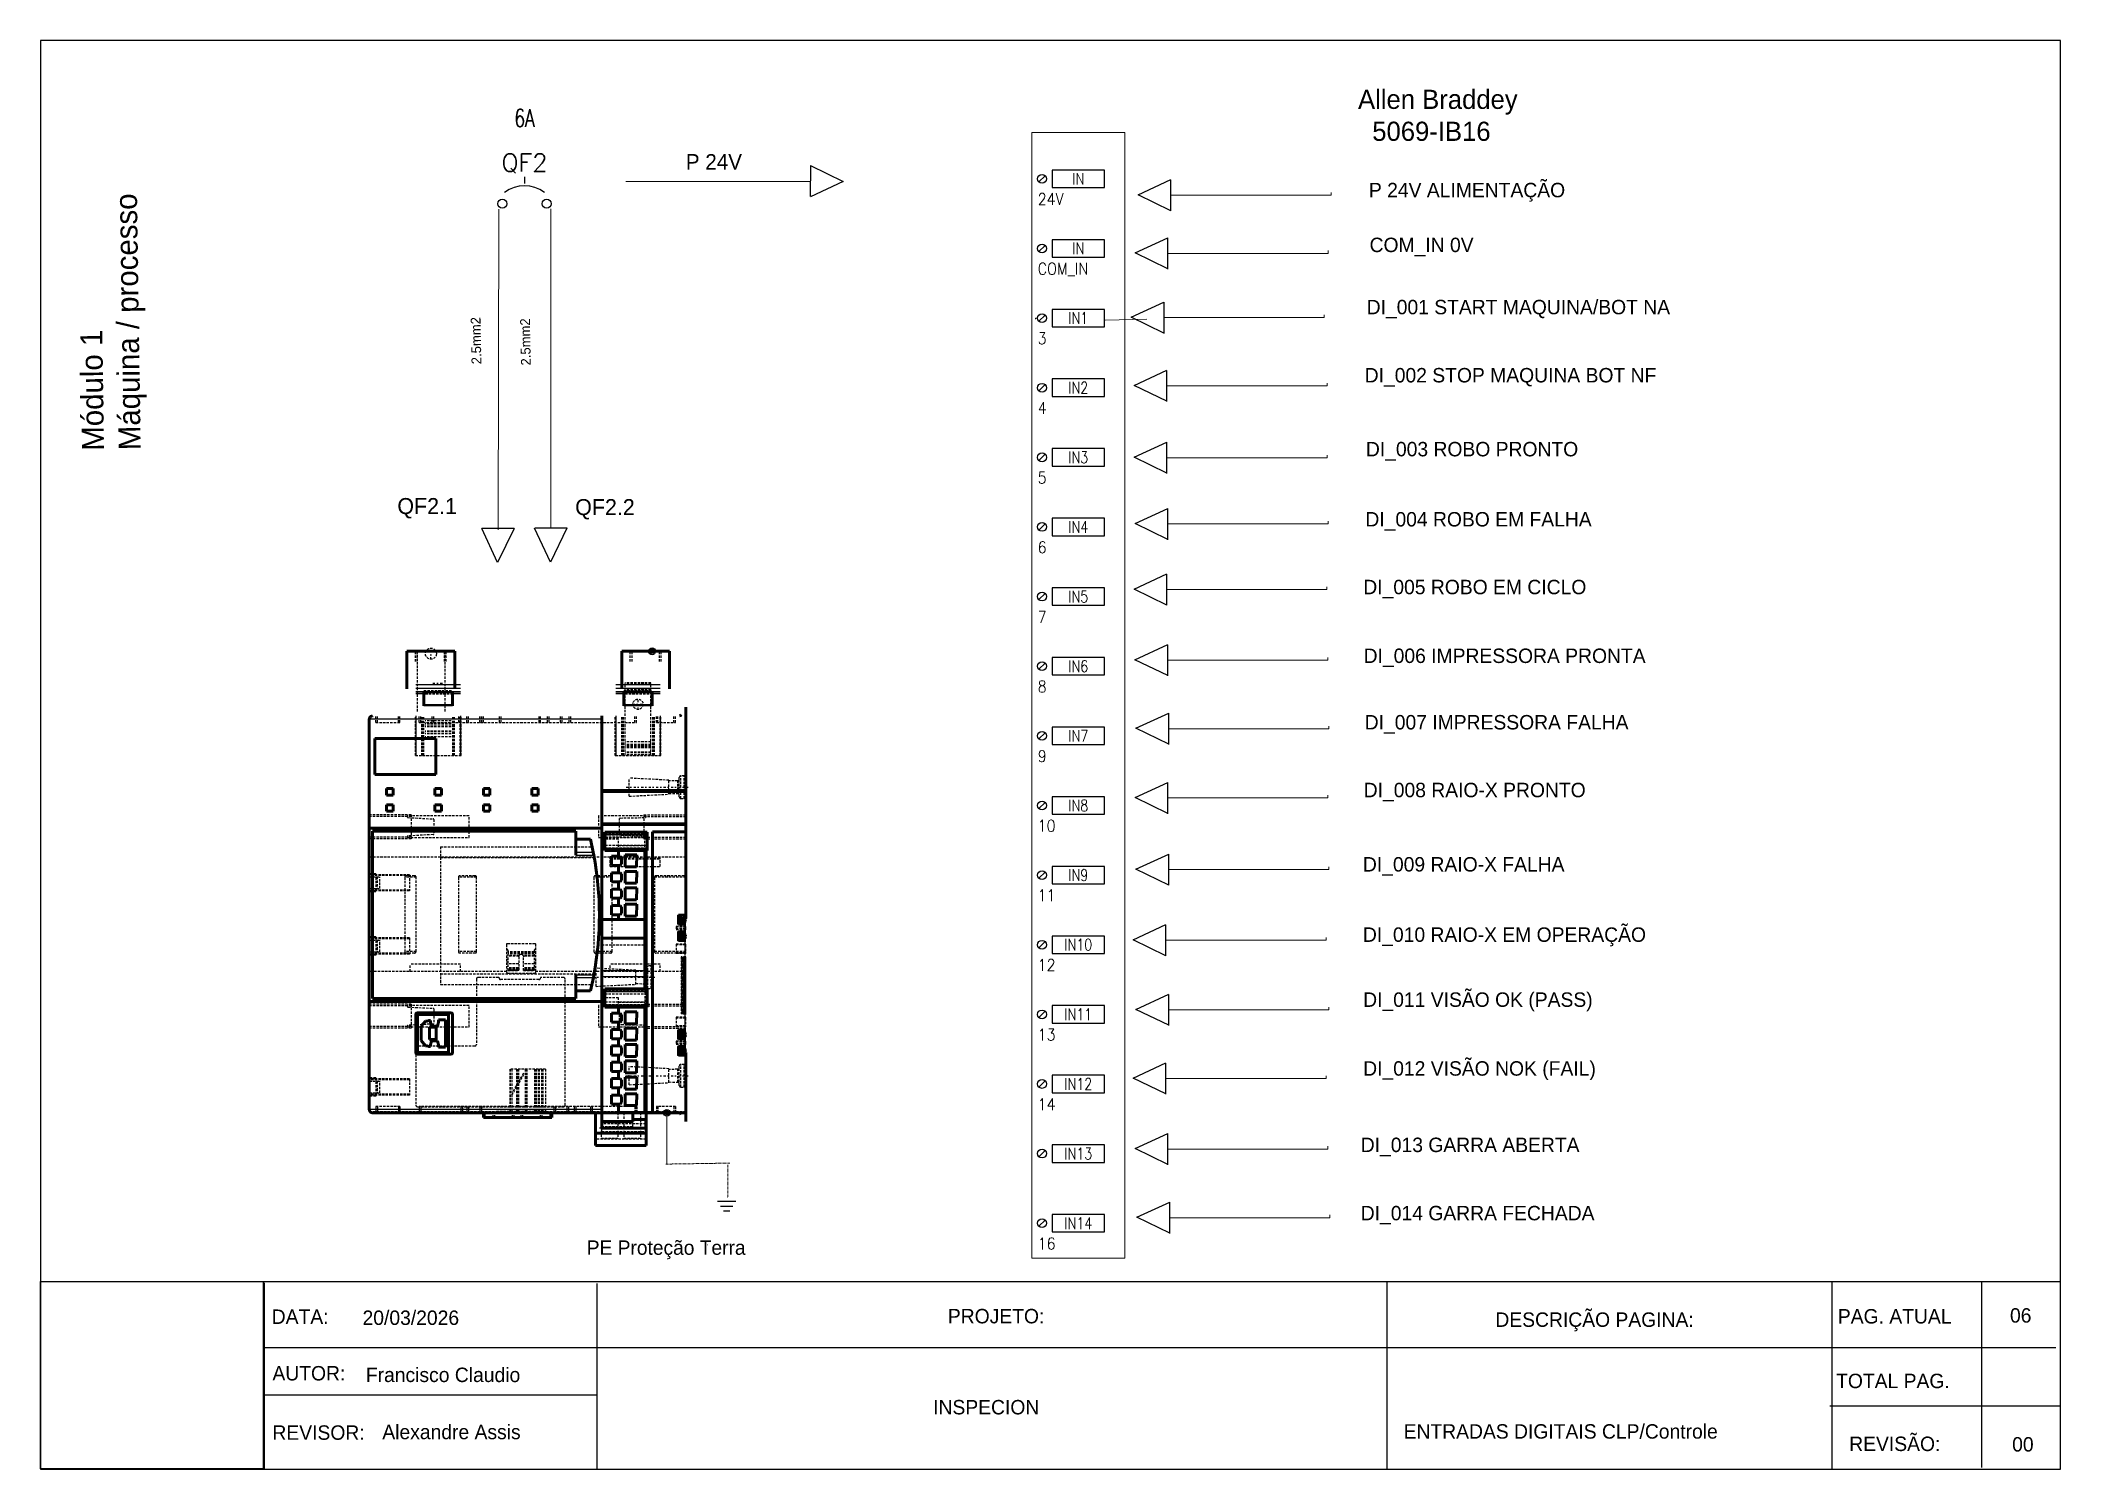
# Model space of a CAD drawing. Extents: x -891 to 6596, y -1 to 298.
# Drawn here: x 1341.1 to 1761.1, y 1 to 298.1 of the extents above; entities that cross this region are included whole.
import ezdxf
from ezdxf.enums import TextEntityAlignment as Align

# ---------------------------------------------------------------- set-up
doc = ezdxf.new("R2010")
doc.units = 0
doc.header["$MEASUREMENT"] = 0
for name, pattern in [('Center', [1.5, 0.45, -0.5, 0.05, -0.5]), ('DASHED', [0.75, 0.5, -0.25]), ('HIDDEN2', [0.1875, 0.125, -0.0625])]:
    doc.linetypes.add(name, pattern=pattern)
for name, color, linetype, lineweight in [('AM_0', 7, 'Continuous', 50), ('AM_4', 3, 'Continuous', 25), ('AM_7', 7, 'Center', 25), ('AM_9', 6, 'DASHED', 25)]:
    doc.layers.add(name, color=color, linetype=linetype, lineweight=lineweight)
for name, color, linetype in [('DESCCHILD', 20, 'Continuous'), ('RED_2.5mm^2', 1, 'Continuous'), ('SYMS', 7, 'Continuous'), ('TAGS', 51, 'Continuous'), ('TERMS', 4, 'Continuous')]:
    doc.layers.add(name, color=color, linetype=linetype)
doc.styles.add('WD', font='romans.shx')
picture_1 = doc.add_image_def('image1.png', size_in_pixel=(222, 187))

msp = doc.modelspace()

# ---------------------------------------------------------------- texts
for s, p in [('P 24V ALIMENTAÇÃO', (1617.304, 265.508)), ('COM_IN 0V', (1617.445, 254.11)), ('DI_001 START MAQUINA/BOT NA', (1616.839, 241.186)), ('DI_002 STOP MAQUINA BOT NF', (1616.43, 227.022)), ('DI_003 ROBO PRONTO', (1616.68, 211.658)), ('DI_004 ROBO EM FALHA', (1616.576, 197.078)), ('DI_005 ROBO EM CICLO', (1616.138, 182.997)), ('DI_006 IMPRESSORA PRONTA', (1616.205, 168.703)), ('DI_007 IMPRESSORA FALHA', (1616.432, 154.89)), ('DI_008 RAIO-X PRONTO', (1616.224, 140.802)), ('DI_009 RAIO-X FALHA', (1616.058, 125.357)), ('DI_010 RAIO-X EM OPERAÇÃO', (1616.058, 110.743)), ('DI_011 VISÃO OK (PASS)', (1616.112, 97.231)), ('DI_012 VISÃO NOK (FAIL)', (1616.112, 82.926)), ('DI_013 GARRA ABERTA', (1615.611, 67.044)), ('DI_014 GARRA FECHADA', (1615.611, 52.858)), ('DATA:', (1389.185, 31.325)), ('20/03/2026', (1408.066, 31.11)), ('PROJETO:', (1529.762, 31.442)), ('DESCRIÇÃO PAGINA:', (1643.599, 30.713)), ('PAG. ATUAL', (1714.805, 31.408)), ('06', (1750.595, 31.59)), ('AUTOR:', (1389.333, 19.567)), ('Francisco Claudio', (1408.751, 19.238)), ('TOTAL PAG.', (1714.441, 17.973)), ('INSPECION', (1526.701, 12.516)), ('REVISOR:', (1389.333, 7.238)), ('Alexandre Assis', (1412.178, 7.366)), ('ENTRADAS DIGITAIS CLP/Controle', (1624.52, 7.478)), ('REVISÃO:', (1717.166, 4.901)), ('00', (1751.046, 4.797))]:
    msp.add_text(s, height=3).set_placement(p)
at = {"attachment_point": 1}
for s, width, gutter_width, heights, insert, char_height in [('{\\C242;\\c2564301;Allen Braddey\\P  5069-IB16}', 48.12017, 19.932, [23.919], (1615.039, 287.863), 3.98649), ('{\\C242;\\c2564301;P 24V}', 27.09318, 16.021, [19.226], (1475.284, 274.483), 3.20429), ('{\\C242;\\c2564301;QF2.1}', 28.18522, 16.667, [20.001], (1415.311, 202.988), 3.33344), ('{\\C242;\\c2564301;QF2.2}', 28.18522, 16.667, [20.001], (1452.278, 202.775), 3.33344), ('{\\C114;\\c4758291;PE Proteção Terra}', 52.65255, 14.905, [17.886], (1454.689, 48.673), 2.98105)]:
    msp.add_mtext_dynamic_manual_height_columns(s, width=width, gutter_width=gutter_width, heights=heights, dxfattribs=dict(at, insert=insert, char_height=char_height))
at = {"color": 242, "true_color": 0xcd2027, "char_height": 2.03107, "width": 12.9894, "attachment_point": 1, "rotation": 91.10241}
for insert in [(1430.742, 230.778), (1441.019, 230.515)]:
    msp.add_mtext('{\\C7;2.5mm2 }', dxfattribs=dict(at, insert=insert))
at = {"layer": 'SYMS', "color": 85, "linetype": 'DASHED', "lineweight": 18, "true_color": 0x58ba48, "insert": (1349.745, 212.785), "char_height": 4.57294, "width": 81.62706, "attachment_point": 1, "rotation": 90.84931}
msp.add_mtext('{\\C7;Módulo 1^JMáquina / processo}', dxfattribs=at)

# ---------------------------------------------------------------- blocks, each defined once
blk = doc.blocks.new('HCB2')
at = {"linetype": 'HIDDEN2'}
blk.add_line((0, 0.187), (0, 0.141), dxfattribs=at)
for centre in [(-0.155, 0), (0.155, 0)]:
    blk.add_circle(centre, 0.0322)
blk.add_arc((0, -0.109), 0.234, 53.1301, 126.8699)
at = {"style": 'WD', "width": 0.7}
for tag, p in [('INST', (0, 0.863)), ('LOC', (0, 0.693)), ('DESC1', (0, 0.537)), ('DESC2', (0, 0.38)), ('RATING1', (0, -0.188)), ('XREF', (0, -0.344))]:
    blk.add_attdef(tag, text='', height=0.125, dxfattribs=at).set_placement(p, align=Align.CENTER)
at = {"style": 'WD'}
blk.add_attdef('TAG2', text='', height=0.125, dxfattribs=at).set_placement((0, 0.224), align=Align.CENTER)
for tag, p in [('X2LINK', (0, 0.219)), ('X8LINK', (0, 0))]:
    blk.add_attdef(tag, p, '', height=0.01, dxfattribs=at)
for tag, p, height, flags in [('FAMILY', (0.054, 0.183), 0.01, 9), ('CONTACT', (0.054, 0.159), 0.01, 9), ('X4TERM01', (-0.188, 0), 0.0125, 1), ('X1TERM02', (0.188, 0), 0.0125, 1)]:
    blk.add_attdef(tag, p, '', height=height, dxfattribs=dict(at, flags=flags))
at = {"linetype": 'Continuous', "style": 'WD', "flags": 8}
blk.add_attdef('TERM01', text='', height=0.125, dxfattribs=at).set_placement((-0.25, -0.031), align=Align.TOP_RIGHT)
blk.add_attdef('TERM02', text='', height=0.125, dxfattribs=at).set_placement((0.25, -0.031), align=Align.TOP_LEFT)
blk = doc.blocks.new('PLCIO_BF5C')
at = {"layer": 'SYMS', "color": 242, "lineweight": 18, "true_color": 0xcd2027}
for p, q in [((0.5, 0.5), (-0.5, 0.5)), ((-0.5, 0.5), (-0.5, -11.625)), ((0.5, -11.625), (0.5, 0.5)), ((-0.5, -11.625), (0.5, -11.625))]:
    blk.add_line(p, q, dxfattribs=at)
at = {"layer": 'SYMS'}
for p, q in [((-0.357, 0.033), (-0.424, -0.033)), ((0.281, 0.094), (-0.281, 0.094)), ((-0.281, 0.094), (-0.281, -0.094)), ((0.281, -0.094), (0.281, 0.094)), ((-0.281, -0.094), (0.281, -0.094)), ((-0.357, -0.717), (-0.424, -0.783)), ((0.281, -0.656), (-0.281, -0.656)), ((-0.281, -0.656), (-0.281, -0.844)), ((-0.281, -0.844), (0.281, -0.844)), ((0.281, -0.844), (0.281, -0.656)), ((-0.357, -1.467), (-0.424, -1.533)), ((0.281, -1.406), (-0.281, -1.406)), ((-0.281, -1.406), (-0.281, -1.594)), ((0.281, -1.594), (0.281, -1.406)), ((-0.281, -1.594), (0.281, -1.594)), ((0.281, -2.156), (-0.281, -2.156)), ((-0.281, -2.156), (-0.281, -2.344)), ((0.281, -2.344), (0.281, -2.156)), ((-0.357, -2.217), (-0.424, -2.283)), ((-0.281, -2.344), (0.281, -2.344)), ((-0.357, -2.967), (-0.424, -3.033)), ((0.281, -2.906), (-0.281, -2.906)), ((-0.281, -2.906), (-0.281, -3.094)), ((0.281, -3.094), (0.281, -2.906)), ((-0.281, -3.094), (0.281, -3.094)), ((0.281, -3.656), (-0.281, -3.656)), ((-0.281, -3.656), (-0.281, -3.844)), ((0.281, -3.844), (0.281, -3.656)), ((-0.357, -3.717), (-0.424, -3.783)), ((-0.281, -3.844), (0.281, -3.844)), ((-0.357, -4.467), (-0.424, -4.533)), ((0.281, -4.406), (-0.281, -4.406)), ((-0.281, -4.406), (-0.281, -4.594)), ((0.281, -4.594), (0.281, -4.406)), ((-0.281, -4.594), (0.281, -4.594)), ((-0.357, -5.217), (-0.424, -5.283)), ((0.281, -5.156), (-0.281, -5.156)), ((-0.281, -5.156), (-0.281, -5.344)), ((0.281, -5.344), (0.281, -5.156)), ((-0.281, -5.344), (0.281, -5.344)), ((-0.357, -5.967), (-0.424, -6.033)), ((0.281, -5.906), (-0.281, -5.906)), ((-0.281, -5.906), (-0.281, -6.094)), ((-0.281, -6.094), (0.281, -6.094)), ((0.281, -6.094), (0.281, -5.906)), ((-0.357, -6.717), (-0.424, -6.783)), ((0.281, -6.656), (-0.281, -6.656)), ((-0.281, -6.656), (-0.281, -6.844)), ((0.281, -6.844), (0.281, -6.656)), ((-0.281, -6.844), (0.281, -6.844)), ((-0.357, -7.467), (-0.424, -7.533)), ((0.281, -7.406), (-0.281, -7.406)), ((-0.281, -7.406), (-0.281, -7.594)), ((-0.281, -7.594), (0.281, -7.594)), ((0.281, -7.594), (0.281, -7.406)), ((-0.357, -8.217), (-0.424, -8.283)), ((0.281, -8.156), (-0.281, -8.156)), ((-0.281, -8.156), (-0.281, -8.344)), ((0.281, -8.344), (0.281, -8.156)), ((-0.281, -8.344), (0.281, -8.344)), ((0.281, -8.906), (-0.281, -8.906)), ((-0.281, -8.906), (-0.281, -9.094)), ((0.281, -9.094), (0.281, -8.906)), ((-0.357, -8.967), (-0.424, -9.033)), ((-0.281, -9.094), (0.281, -9.094)), ((-0.357, -9.717), (-0.424, -9.783)), ((0.281, -9.656), (-0.281, -9.656)), ((-0.281, -9.656), (-0.281, -9.844)), ((0.281, -9.844), (0.281, -9.656)), ((-0.281, -9.844), (0.281, -9.844)), ((0.281, -10.406), (-0.281, -10.406)), ((-0.281, -10.406), (-0.281, -10.594)), ((0.281, -10.594), (0.281, -10.406)), ((-0.357, -10.467), (-0.424, -10.533)), ((-0.281, -10.594), (0.281, -10.594)), ((-0.357, -11.217), (-0.424, -11.283)), ((0.281, -11.156), (-0.281, -11.156)), ((-0.281, -11.156), (-0.281, -11.344)), ((0.281, -11.344), (0.281, -11.156)), ((-0.281, -11.344), (0.281, -11.344))]:
    blk.add_line(p, q, dxfattribs=at)
for centre in [(-0.391, 0), (-0.391, -0.75), (-0.391, -1.5), (-0.391, -2.25), (-0.391, -3), (-0.391, -3.75), (-0.391, -4.5), (-0.391, -5.25), (-0.391, -6), (-0.391, -6.75), (-0.391, -7.5), (-0.391, -8.25), (-0.391, -9), (-0.391, -9.75), (-0.391, -10.5), (-0.391, -11.25)]:
    blk.add_circle(centre, 0.0469, dxfattribs=at)
at = {"layer": 'SYMS', "style": 'WD', "flags": 1}
for tag, p in [('X4TERM01', (-0.438, 0)), ('X4TERM02', (-0.438, -0.75)), ('X4TERM03', (-0.438, -1.5)), ('X4TERM04', (-0.438, -2.25)), ('X4TERM05', (-0.438, -3)), ('X4TERM06', (-0.438, -3.75)), ('X4TERM07', (-0.438, -4.5)), ('X4TERM08', (-0.438, -5.25)), ('X4TERM09', (-0.438, -6)), ('X4TERM10', (-0.438, -6.75)), ('X4TERM11', (-0.438, -7.5)), ('X4TERM12', (-0.438, -8.25)), ('X4TERM13', (-0.438, -9)), ('X4TERM14', (-0.438, -9.75)), ('X4TERM15', (-0.438, -10.5)), ('X4TERM16', (-0.438, -11.25))]:
    blk.add_attdef(tag, p, '', height=0.01, dxfattribs=at)
at = {"layer": 'SYMS', "style": 'WD', "width": 0.8}
for tag, p in [('TAGA01', (0, 0)), ('TAGA02', (0, -0.75)), ('TAGA03', (0, -1.5)), ('TAGA04', (0, -2.25)), ('TAGA05', (0, -3)), ('TAGA06', (0, -3.75)), ('TAGA07', (0, -4.5)), ('TAGA08', (0, -5.25)), ('TAGA09', (0, -6)), ('TAGA10', (0, -6.75)), ('TAGA11', (0, -7.5)), ('TAGA12', (0, -8.25)), ('TAGA13', (0, -9)), ('TAGA14', (0, -9.75)), ('TAGA15', (0, -10.5)), ('TAGA16', (0, -11.25))]:
    blk.add_attdef(tag, text='', height=0.125, dxfattribs=at).set_placement(p, align=Align.MIDDLE_CENTER)
at = {"layer": 'SYMS', "style": 'WD', "width": 0.9}
for tag, p in [('DESCA01', (1.25, 0.031)), ('DESCB01', (1.25, -0.125)), ('DESCC01', (1.25, -0.281)), ('DESCD01', (1.25, -0.438)), ('DESCE01', (1.25, -0.594)), ('DESCA02', (1.25, -0.719)), ('DESCB02', (1.25, -0.875)), ('DESCC02', (1.25, -1.031)), ('DESCD02', (1.25, -1.188)), ('DESCE02', (1.25, -1.344)), ('DESCA03', (1.25, -1.469)), ('DESCB03', (1.25, -1.625)), ('DESCC03', (1.25, -1.781)), ('DESCD03', (1.25, -1.938)), ('DESCE03', (1.25, -2.094)), ('DESCA04', (1.25, -2.219)), ('DESCB04', (1.25, -2.375)), ('DESCC04', (1.25, -2.531)), ('DESCD04', (1.25, -2.688)), ('DESCE04', (1.25, -2.844)), ('DESCA05', (1.25, -2.969)), ('DESCB05', (1.25, -3.125)), ('DESCC05', (1.25, -3.281)), ('DESCD05', (1.25, -3.438)), ('DESCE05', (1.25, -3.594)), ('DESCA06', (1.25, -3.719)), ('DESCB06', (1.25, -3.875)), ('DESCC06', (1.25, -4.031)), ('DESCD06', (1.25, -4.188)), ('DESCE06', (1.25, -4.344)), ('DESCA07', (1.25, -4.469)), ('DESCB07', (1.25, -4.625)), ('DESCC07', (1.25, -4.781)), ('DESCD07', (1.25, -4.938)), ('DESCE07', (1.25, -5.094)), ('DESCA08', (1.25, -5.219)), ('DESCB08', (1.25, -5.375)), ('DESCC08', (1.25, -5.531)), ('DESCD08', (1.25, -5.688)), ('DESCE08', (1.25, -5.844)), ('DESCA09', (1.25, -5.969)), ('DESCB09', (1.25, -6.125)), ('DESCC09', (1.25, -6.281)), ('DESCD09', (1.25, -6.438)), ('DESCE09', (1.25, -6.594)), ('DESCA10', (1.25, -6.719)), ('DESCB10', (1.25, -6.875)), ('DESCC10', (1.25, -7.031)), ('DESCD10', (1.25, -7.188)), ('DESCE10', (1.25, -7.344)), ('DESCA11', (1.25, -7.469)), ('DESCB11', (1.25, -7.625)), ('DESCC11', (1.25, -7.781)), ('DESCD11', (1.25, -7.938)), ('DESCE11', (1.25, -8.094)), ('DESCA12', (1.25, -8.219)), ('DESCB12', (1.25, -8.375)), ('DESCC12', (1.25, -8.531)), ('DESCD12', (1.25, -8.688)), ('DESCE12', (1.25, -8.844)), ('DESCA13', (1.25, -8.969)), ('DESCB13', (1.25, -9.125)), ('DESCC13', (1.25, -9.281)), ('DESCD13', (1.25, -9.438)), ('DESCE13', (1.25, -9.594)), ('DESCA14', (1.25, -9.719)), ('DESCB14', (1.25, -9.875)), ('DESCC14', (1.25, -10.031)), ('DESCD14', (1.25, -10.188)), ('DESCE14', (1.25, -10.344)), ('DESCA15', (1.25, -10.469)), ('DESCB15', (1.25, -10.625)), ('DESCC15', (1.25, -10.781)), ('DESCD15', (1.25, -10.938)), ('DESCE15', (1.25, -11.094)), ('DESCA16', (1.25, -11.219)), ('DESCB16', (1.25, -11.375)), ('DESCC16', (1.25, -11.531)), ('DESCD16', (1.25, -11.688)), ('DESCE16', (1.25, -11.844))]:
    blk.add_attdef(tag, p, '', height=0.125, dxfattribs=at)
for tag, p in [('TERMDESC01', (-0.625, -0.062)), ('TERMDESC02', (-0.625, -0.812)), ('TERMDESC03', (-0.625, -1.562)), ('TERMDESC04', (-0.625, -2.312)), ('TERMDESC05', (-0.625, -3.062)), ('TERMDESC06', (-0.625, -3.812)), ('TERMDESC07', (-0.625, -4.562)), ('TERMDESC08', (-0.625, -5.312)), ('TERMDESC09', (-0.625, -6.062)), ('TERMDESC10', (-0.625, -6.812)), ('TERMDESC11', (-0.625, -7.562)), ('TERMDESC12', (-0.625, -8.312)), ('TERMDESC13', (-0.625, -9.062)), ('TERMDESC14', (-0.625, -9.812)), ('TERMDESC15', (-0.625, -10.562)), ('TERMDESC16', (-0.625, -11.312))]:
    blk.add_attdef(tag, text='', height=0.125, dxfattribs=at).set_placement(p, align=Align.TOP_RIGHT)
for tag, p in [('TERM01', (-0.438, -0.156)), ('TERM02', (-0.438, -0.906)), ('TERM03', (-0.438, -1.656)), ('TERM04', (-0.438, -2.406)), ('TERM05', (-0.438, -3.156)), ('TERM06', (-0.438, -3.906)), ('TERM07', (-0.438, -4.656)), ('TERM08', (-0.438, -5.406)), ('TERM09', (-0.438, -6.156)), ('TERM10', (-0.438, -6.906)), ('TERM11', (-0.438, -7.656)), ('TERM12', (-0.438, -8.406)), ('TERM13', (-0.438, -9.156)), ('TERM14', (-0.438, -9.906)), ('TERM15', (-0.438, -10.656)), ('TERM16', (-0.438, -11.406))]:
    blk.add_attdef(tag, text='', height=0.125, dxfattribs=at).set_placement(p, align=Align.TOP_LEFT)
blk = doc.blocks.new('WDDOT')
for radius in [0.72, 0.449, 0.223]:
    blk.add_circle((0, 0), radius)
blk = doc.blocks.new('VGND2')
for p, q in [((0.09375, 0), (-0.09375, 0)), ((-0.0625, -0.046875), (0.0625, -0.046875)), ((-0.03125, -0.09375), (0.03125, -0.09375))]:
    blk.add_line(p, q)
at = {"style": 'WD', "flags": 1}
blk.add_attdef('X2TERM01', (0, 0), '', height=0.01, dxfattribs=at)

# ---------------------------------------------------------------- linework, layer by layer
for p, q in [((1761.115, 298.113), (1341.115, 298.113)), ((1341.115, 298.113), (1341.115, 1.113)), ((1761.115, 1.113), (1761.115, 298.113)), ((1387.664, 1.233), (1387.664, 39.874)), ((1456.846, 1.045), (1456.837, 39.715)), ((1621.115, 1.113), (1621.101, 39.947)), ((1744.766, 1.445), (1744.742, 40.171)), ((1341.115, 1.113), (1761.115, 1.113))]:
    msp.add_line(p, q)
at = {"color": 242, "true_color": 0xcd2027}
for p, q in [((1501.176, 272.129), (1501.162, 265.655)), ((1501.2, 272.091), (1508.001, 268.778)), ((1508.001, 268.778), (1501.187, 265.631)), ((1436.132, 189.58), (1432.841, 196.662)), ((1439.601, 196.689), (1432.866, 196.687)), ((1439.561, 196.664), (1436.132, 189.58)), ((1447.125, 189.643), (1443.834, 196.725)), ((1450.594, 196.753), (1443.859, 196.75)), ((1450.554, 196.727), (1447.125, 189.643))]:
    msp.add_line(p, q, dxfattribs=at)
at = {"color": 146, "true_color": 0x105689}
for p, q in [((1569.313, 266.026), (1576.129, 269.171)), ((1576.137, 262.672), (1576.154, 269.147)), ((1576.113, 262.711), (1569.313, 266.026)), ((1568.678, 253.941), (1575.494, 257.085)), ((1575.502, 250.587), (1575.518, 257.061)), ((1575.477, 250.625), (1568.678, 253.941)), ((1567.879, 240.577), (1574.695, 243.721)), ((1574.703, 237.222), (1574.72, 243.697)), ((1574.679, 237.261), (1567.879, 240.577)), ((1568.478, 226.414), (1575.294, 229.559)), ((1575.302, 223.06), (1575.319, 229.535)), ((1575.278, 223.099), (1568.478, 226.414)), ((1568.478, 211.455), (1575.294, 214.599)), ((1575.302, 208.1), (1575.319, 214.575)), ((1575.278, 208.139), (1568.478, 211.455)), ((1568.678, 197.691), (1575.494, 200.836)), ((1575.477, 194.376), (1568.678, 197.691)), ((1575.502, 194.337), (1575.518, 200.811)), ((1568.465, 184.067), (1575.281, 187.211)), ((1575.289, 180.712), (1575.306, 187.187)), ((1575.265, 180.751), (1568.465, 184.067)), ((1568.669, 169.39), (1575.485, 172.534)), ((1575.493, 166.036), (1575.51, 172.51)), ((1575.469, 166.074), (1568.669, 169.39)), ((1568.873, 155.122), (1575.689, 158.266)), ((1575.697, 151.767), (1575.714, 158.242)), ((1575.673, 151.806), (1568.873, 155.122)), ((1568.672, 140.735), (1575.488, 143.879)), ((1575.496, 137.38), (1575.512, 143.855)), ((1575.472, 137.419), (1568.672, 140.735)), ((1568.876, 125.854), (1575.692, 128.998)), ((1575.7, 122.5), (1575.716, 128.974)), ((1575.676, 122.538), (1568.876, 125.854)), ((1568.264, 111.178), (1575.08, 114.322)), ((1575.088, 107.824), (1575.104, 114.298)), ((1575.064, 107.862), (1568.264, 111.178)), ((1568.876, 96.705), (1575.692, 99.849)), ((1575.676, 93.389), (1568.876, 96.705)), ((1575.7, 93.351), (1575.716, 99.825)), ((1568.264, 82.437), (1575.08, 85.581)), ((1575.088, 79.082), (1575.104, 85.557)), ((1575.064, 79.121), (1568.264, 82.437)), ((1568.672, 67.76), (1575.488, 70.904)), ((1575.472, 64.444), (1568.672, 67.76)), ((1575.496, 64.406), (1575.512, 70.88)), ((1569.08, 53.491), (1575.896, 56.636)), ((1575.904, 50.137), (1575.92, 56.612)), ((1575.88, 50.176), (1569.08, 53.491))]:
    msp.add_line(p, q, dxfattribs=at)
at = {"linetype": 'Continuous'}
for p, q in [((1341.274, 40.128), (1761.113, 40.13)), ((1713.578, 40.133), (1713.583, 1.058)), ((1713.282, 26.373), (1387.467, 26.336)), ((1713.224, 26.397), (1760.143, 26.397)), ((1387.561, 16.598), (1456.841, 16.613)), ((1713.134, 14.315), (1760.955, 14.315))]:
    msp.add_line(p, q, dxfattribs=at)
at = {"layer": 'AM_0'}
for p, q in [((1419.083, 171.183), (1417.31, 171.183)), ((1417.31, 171.183), (1417.31, 163.325)), ((1419.083, 171.16), (1419.083, 171.183)), ((1425.124, 171.151), (1419.443, 171.151)), ((1427.257, 171.183), (1425.484, 171.183)), ((1425.484, 171.183), (1425.484, 171.16)), ((1427.257, 171.183), (1427.257, 163.325)), ((1461.966, 171.183), (1461.966, 163.325)), ((1463.74, 171.183), (1461.966, 171.183)), ((1463.74, 171.16), (1463.74, 171.183)), ((1469.78, 171.151), (1464.1, 171.151)), ((1471.914, 171.183), (1470.141, 171.183)), ((1470.141, 171.183), (1470.141, 171.16)), ((1471.914, 171.183), (1471.914, 163.325)), ((1420.843, 159.794), (1420.843, 162.642)), ((1426.745, 159.794), (1426.745, 162.642)), ((1462.388, 159.794), (1462.388, 162.642)), ((1468.29, 159.794), (1468.29, 162.642)), ((1409.476, 157.015), (1409.476, 75.876)), ((1457.828, 157.686), (1457.828, 75.206)), ((1475.264, 115.597), (1475.264, 159.497)), ((1410.636, 152.998), (1410.636, 145.514)), ((1423.284, 152.998), (1410.636, 152.998)), ((1423.284, 145.514), (1423.284, 152.998)), ((1410.636, 145.514), (1423.284, 145.514)), ((1413.064, 142.583), (1413.064, 141.242)), ((1414.405, 142.583), (1413.064, 142.583)), ((1413.064, 141.242), (1414.405, 141.242)), ((1413.064, 139.23), (1413.064, 137.889)), ((1414.405, 139.23), (1413.064, 139.23)), ((1414.405, 141.242), (1414.405, 142.583)), ((1414.405, 137.889), (1414.405, 139.23)), ((1423.123, 142.583), (1423.123, 141.242)), ((1424.464, 142.583), (1423.123, 142.583)), ((1423.123, 141.242), (1424.464, 141.242)), ((1423.123, 139.23), (1423.123, 137.889)), ((1424.464, 139.23), (1423.123, 139.23)), ((1424.464, 141.242), (1424.464, 142.583)), ((1424.464, 137.889), (1424.464, 139.23)), ((1433.183, 142.583), (1433.183, 141.242)), ((1434.524, 142.583), (1433.183, 142.583)), ((1433.183, 141.242), (1434.524, 141.242)), ((1433.183, 139.23), (1433.183, 137.889)), ((1434.524, 139.23), (1433.183, 139.23)), ((1434.524, 141.242), (1434.524, 142.583)), ((1434.524, 137.889), (1434.524, 139.23)), ((1443.242, 142.583), (1443.242, 141.242)), ((1444.583, 142.583), (1443.242, 142.583)), ((1443.242, 141.242), (1444.583, 141.242)), ((1443.242, 139.23), (1443.242, 137.889)), ((1444.583, 139.23), (1443.242, 139.23)), ((1444.583, 141.242), (1444.583, 142.583)), ((1444.583, 137.889), (1444.583, 139.23)), ((1457.828, 142.217), (1475.264, 142.217)), ((1475.264, 142.047), (1457.828, 142.047)), ((1457.828, 141.973), (1475.264, 141.973)), ((1413.064, 137.889), (1414.405, 137.889)), ((1423.123, 137.889), (1424.464, 137.889)), ((1433.183, 137.889), (1434.524, 137.889)), ((1443.242, 137.889), (1444.583, 137.889)), ((1475.264, 135.28), (1457.828, 135.28)), ((1457.828, 135.126), (1475.264, 135.126)), ((1457.828, 134.355), (1409.476, 134.355)), ((1410.153, 133.724), (1410.153, 98.94)), ((1410.153, 133.724), (1452.383, 133.724)), ((1452.383, 133.724), (1452.383, 128.76)), ((1452.383, 132.099), (1455.435, 132.099)), ((1456.033, 129.353), (1455.435, 132.099)), ((1457.828, 132.108), (1458.472, 132.108)), ((1467.257, 133.564), (1458.472, 133.564)), ((1458.472, 133.564), (1458.472, 129.741)), ((1467.257, 133.564), (1467.257, 129.741)), ((1468.377, 75.205), (1468.377, 133.624)), ((1468.377, 133.624), (1475.264, 133.624)), ((1456.033, 129.353), (1456.146, 128.76)), ((1458.472, 129.741), (1467.257, 129.741)), ((1461.597, 128.52), (1459.86, 128.52)), ((1459.86, 128.52), (1459.86, 126.602)), ((1459.86, 126.602), (1461.597, 126.602)), ((1461.289, 129.741), (1461.289, 128.52)), ((1461.289, 126.602), (1461.289, 125.114)), ((1461.597, 128.52), (1461.932, 128.185)), ((1461.932, 126.938), (1461.597, 126.602)), ((1461.932, 128.185), (1461.932, 126.938)), ((1462.657, 126.314), (1462.657, 128.802)), ((1462.657, 128.802), (1465.084, 128.802)), ((1465.011, 126.314), (1462.657, 126.314)), ((1465.084, 128.802), (1465.011, 126.314)), ((1466.754, 129.741), (1466.754, 111.513)), ((1467.036, 129.741), (1467.036, 100.978)), ((1461.597, 125.114), (1459.86, 125.114)), ((1459.86, 125.114), (1459.86, 123.196)), ((1459.86, 123.196), (1461.597, 123.196)), ((1461.289, 123.196), (1461.289, 121.707)), ((1461.597, 125.114), (1461.932, 124.778)), ((1461.932, 123.531), (1461.597, 123.196)), ((1461.932, 124.778), (1461.932, 123.531)), ((1462.657, 122.907), (1462.657, 125.395)), ((1462.657, 125.395), (1465.084, 125.395)), ((1465.011, 122.907), (1462.657, 122.907)), ((1462.657, 119.5), (1462.657, 121.988)), ((1462.657, 121.988), (1465.084, 121.988)), ((1465.084, 125.395), (1465.011, 122.907)), ((1465.084, 121.988), (1465.011, 119.5)), ((1461.597, 121.707), (1459.86, 121.707)), ((1459.86, 121.707), (1459.86, 119.789)), ((1459.86, 119.789), (1461.597, 119.789)), ((1461.597, 118.3), (1459.86, 118.3)), ((1459.86, 118.3), (1459.86, 116.382)), ((1461.289, 119.789), (1461.289, 118.3)), ((1461.597, 121.707), (1461.932, 121.372)), ((1461.932, 120.124), (1461.597, 119.789)), ((1461.597, 118.3), (1461.932, 117.965)), ((1461.932, 121.372), (1461.932, 120.124)), ((1461.932, 117.965), (1461.932, 116.717)), ((1465.011, 119.5), (1462.657, 119.5)), ((1462.657, 116.094), (1462.657, 118.582)), ((1462.657, 118.582), (1465.084, 118.582)), ((1465.084, 118.582), (1465.011, 116.094)), ((1457.828, 115.363), (1466.754, 115.363)), ((1459.86, 116.382), (1461.597, 116.382)), ((1461.289, 116.382), (1461.289, 115.363)), ((1461.932, 116.717), (1461.597, 116.382)), ((1465.011, 116.094), (1462.657, 116.094)), ((1473.789, 116.256), (1473.789, 114.435)), ((1475.264, 116.256), (1473.789, 116.256)), ((1475.264, 115.597), (1473.789, 115.597)), ((1475.271, 115.507), (1473.789, 115.507)), ((1475.205, 115.43), (1473.789, 115.43)), ((1475.205, 115.182), (1473.789, 115.182)), ((1475.271, 115.104), (1473.789, 115.104)), ((1475.264, 115.014), (1473.789, 115.014)), ((1473.789, 114.435), (1475.264, 114.435)), ((1474.035, 115.407), (1475.363, 115.407)), ((1474.035, 115.407), (1474.035, 115.139)), ((1474.035, 115.139), (1475.363, 115.139)), ((1475.18, 115.507), (1475.138, 115.597)), ((1475.138, 115.014), (1475.18, 115.104)), ((1475.205, 115.507), (1475.205, 115.43)), ((1475.205, 115.182), (1475.205, 115.104)), ((1457.828, 111.513), (1466.754, 111.513)), ((1457.828, 111.5), (1466.754, 111.5)), ((1466.754, 111.5), (1466.754, 100.978)), ((1473.789, 112.848), (1473.789, 111.029)), ((1475.264, 112.848), (1473.789, 112.848)), ((1475.264, 112.191), (1473.789, 112.191)), ((1475.271, 112.1), (1473.789, 112.1)), ((1475.205, 112.023), (1473.789, 112.023)), ((1475.205, 111.775), (1473.789, 111.775)), ((1475.271, 111.698), (1473.789, 111.698)), ((1475.264, 111.607), (1473.789, 111.607)), ((1473.789, 111.029), (1475.264, 111.029)), ((1474.035, 112), (1475.363, 112)), ((1474.035, 112), (1474.035, 111.732)), ((1474.035, 111.732), (1475.363, 111.732)), ((1475.18, 112.1), (1475.138, 112.191)), ((1475.138, 111.607), (1475.18, 111.698)), ((1475.205, 112.1), (1475.205, 112.023)), ((1475.205, 111.775), (1475.205, 111.698)), ((1474.645, 107.383), (1474.645, 106.632)), ((1474.645, 107.383), (1475.363, 107.383)), ((1474.645, 106.632), (1475.363, 106.632)), ((1474.645, 106.042), (1474.645, 105.291)), ((1474.645, 106.042), (1475.363, 106.042)), ((1474.645, 105.291), (1475.363, 105.291)), ((1452.383, 103.896), (1452.383, 98.94)), ((1455.47, 100.557), (1456.062, 103.304)), ((1456.174, 103.896), (1456.062, 103.304)), ((1467.257, 100.978), (1458.472, 100.978)), ((1458.472, 100.978), (1458.472, 97.155)), ((1467.257, 100.978), (1467.257, 97.155)), ((1474.645, 104.701), (1474.645, 103.95)), ((1474.645, 104.701), (1475.363, 104.701)), ((1474.645, 103.95), (1475.363, 103.95)), ((1474.645, 103.359), (1474.645, 102.608)), ((1474.645, 103.359), (1475.363, 103.359)), ((1474.645, 102.608), (1475.363, 102.608)), ((1474.645, 102.018), (1474.645, 101.267)), ((1474.645, 102.018), (1475.363, 102.018)), ((1474.645, 101.267), (1475.363, 101.267)), ((1409.476, 98.309), (1457.828, 98.309)), ((1452.383, 98.94), (1410.153, 98.94)), ((1452.383, 100.557), (1455.47, 100.557)), ((1458.472, 99.938), (1457.828, 99.938)), ((1457.828, 99.087), (1458.472, 99.087)), ((1458.472, 97.155), (1467.257, 97.155)), ((1461.289, 97.155), (1461.289, 95.935)), ((1466.754, 97.155), (1466.754, 75.206)), ((1467.036, 97.155), (1467.036, 75.205)), ((1474.645, 100.677), (1474.645, 99.926)), ((1474.645, 100.677), (1475.363, 100.677)), ((1474.645, 99.926), (1475.363, 99.926)), ((1474.645, 99.336), (1474.645, 98.585)), ((1474.645, 99.336), (1475.363, 99.336)), ((1474.645, 98.585), (1475.363, 98.585)), ((1474.645, 97.994), (1474.645, 97.243)), ((1474.645, 97.994), (1475.363, 97.994)), ((1474.645, 97.243), (1475.363, 97.243)), ((1474.645, 96.656), (1474.645, 95.905)), ((1474.645, 96.656), (1475.363, 96.656)), ((1419.146, 95.66), (1419.146, 87.733)), ((1426.436, 95.995), (1419.482, 95.995)), ((1419.488, 88.001), (1419.488, 95.405)), ((1419.743, 95.66), (1425.946, 95.66)), ((1421.158, 94.251), (1420.26, 93.18)), ((1420.26, 93.18), (1420.26, 90.212)), ((1421.494, 94.251), (1421.158, 94.251)), ((1421.822, 94.426), (1421.494, 94.251)), ((1422.184, 94.426), (1421.822, 94.426)), ((1423.371, 92.977), (1422.01, 92.977)), ((1422.01, 92.977), (1422.01, 90.422)), ((1422.184, 94.064), (1422.184, 94.426)), ((1422.414, 93.212), (1422.184, 94.064)), ((1423.658, 93.212), (1422.414, 93.212)), ((1423.371, 90.422), (1423.371, 92.977)), ((1423.888, 94.064), (1423.658, 93.212)), ((1423.888, 94.513), (1423.888, 94.064)), ((1425.316, 94.513), (1423.888, 94.513)), ((1425.316, 88.88), (1425.316, 94.513)), ((1425.946, 95.66), (1425.946, 87.746)), ((1426.771, 87.733), (1426.771, 95.66)), ((1461.597, 95.935), (1459.86, 95.935)), ((1459.86, 95.935), (1459.86, 94.017)), ((1459.86, 94.017), (1461.597, 94.017)), ((1461.597, 92.528), (1459.86, 92.528)), ((1459.86, 92.528), (1459.86, 90.61)), ((1461.289, 94.017), (1461.289, 92.528)), ((1461.597, 95.935), (1461.932, 95.599)), ((1461.932, 94.352), (1461.597, 94.017)), ((1461.597, 92.528), (1461.932, 92.192)), ((1461.932, 95.599), (1461.932, 94.352)), ((1462.657, 93.728), (1462.657, 96.216)), ((1462.657, 96.216), (1465.084, 96.216)), ((1465.011, 93.728), (1462.657, 93.728)), ((1462.657, 90.321), (1462.657, 92.809)), ((1462.657, 92.809), (1465.084, 92.809)), ((1465.084, 96.216), (1465.011, 93.728)), ((1465.084, 92.809), (1465.011, 90.321)), ((1474.645, 95.905), (1475.363, 95.905)), ((1420.26, 90.212), (1421.158, 89.141)), ((1421.158, 89.141), (1421.494, 89.141)), ((1421.494, 89.141), (1421.822, 88.967)), ((1421.822, 88.967), (1422.184, 88.967)), ((1422.01, 90.422), (1423.371, 90.422)), ((1422.184, 89.329), (1422.414, 90.181)), ((1422.184, 88.967), (1422.184, 89.329)), ((1422.414, 90.181), (1423.658, 90.181)), ((1423.658, 90.181), (1423.888, 89.329)), ((1423.888, 89.329), (1423.888, 88.88)), ((1423.888, 88.88), (1425.316, 88.88)), ((1459.86, 90.61), (1461.597, 90.61)), ((1461.597, 89.121), (1459.86, 89.121)), ((1459.86, 89.121), (1459.86, 87.203)), ((1461.289, 90.61), (1461.289, 89.121)), ((1461.932, 90.945), (1461.597, 90.61)), ((1461.597, 89.121), (1461.932, 88.786)), ((1461.932, 92.192), (1461.932, 90.945)), ((1461.932, 88.786), (1461.932, 87.538)), ((1465.011, 90.321), (1462.657, 90.321)), ((1462.657, 86.915), (1462.657, 89.403)), ((1462.657, 89.403), (1465.084, 89.403)), ((1465.084, 89.403), (1465.011, 86.915)), ((1473.789, 92.404), (1473.789, 90.591)), ((1475.264, 92.404), (1473.789, 92.404)), ((1475.264, 91.75), (1473.789, 91.75)), ((1475.271, 91.659), (1473.789, 91.659)), ((1475.205, 91.582), (1473.789, 91.582)), ((1475.205, 91.334), (1473.789, 91.334)), ((1475.271, 91.257), (1473.789, 91.257)), ((1475.264, 91.166), (1473.789, 91.166)), ((1473.789, 90.591), (1475.264, 90.591)), ((1473.789, 88.996), (1473.789, 87.185)), ((1475.264, 88.996), (1473.789, 88.996)), ((1475.264, 88.343), (1473.789, 88.343)), ((1475.271, 88.253), (1473.789, 88.253)), ((1474.035, 91.56), (1475.363, 91.56)), ((1474.035, 91.56), (1474.035, 91.291)), ((1474.035, 91.291), (1475.363, 91.291)), ((1475.18, 91.659), (1475.138, 91.75)), ((1475.138, 91.166), (1475.18, 91.257)), ((1475.18, 88.253), (1475.138, 88.343)), ((1475.205, 91.659), (1475.205, 91.582)), ((1475.205, 91.334), (1475.205, 91.257)), ((1475.205, 88.253), (1475.205, 88.175)), ((1419.482, 87.397), (1426.436, 87.397)), ((1425.946, 87.746), (1419.743, 87.746)), ((1459.86, 87.203), (1461.597, 87.203)), ((1461.597, 85.714), (1459.86, 85.714)), ((1459.86, 85.714), (1459.86, 83.796)), ((1461.289, 87.203), (1461.289, 85.714)), ((1461.932, 87.538), (1461.597, 87.203)), ((1461.597, 85.714), (1461.932, 85.379)), ((1461.932, 84.132), (1461.597, 83.796)), ((1461.932, 85.379), (1461.932, 84.132)), ((1465.011, 86.915), (1462.657, 86.915)), ((1462.657, 83.508), (1462.657, 85.996)), ((1462.657, 85.996), (1465.084, 85.996)), ((1465.084, 85.996), (1465.011, 83.508)), ((1475.205, 88.175), (1473.789, 88.175)), ((1475.205, 87.927), (1473.789, 87.927)), ((1475.271, 87.85), (1473.789, 87.85)), ((1475.264, 87.76), (1473.789, 87.76)), ((1473.789, 87.185), (1475.264, 87.185)), ((1474.035, 88.153), (1475.363, 88.153)), ((1474.035, 88.153), (1474.035, 87.885)), ((1474.035, 87.885), (1475.363, 87.885)), ((1475.138, 87.76), (1475.18, 87.85)), ((1475.205, 87.927), (1475.205, 87.85)), ((1475.264, 73.395), (1475.264, 87.76)), ((1459.86, 83.796), (1461.597, 83.796)), ((1459.86, 82.307), (1459.86, 80.389)), ((1461.597, 82.307), (1459.86, 82.307)), ((1459.86, 80.389), (1461.597, 80.389)), ((1461.289, 83.796), (1461.289, 82.307)), ((1461.289, 80.389), (1461.289, 78.901)), ((1461.597, 82.307), (1461.932, 81.972)), ((1461.932, 80.725), (1461.597, 80.389)), ((1461.932, 81.972), (1461.932, 80.725)), ((1465.011, 83.508), (1462.657, 83.508)), ((1462.657, 80.101), (1462.657, 82.589)), ((1462.657, 82.589), (1465.084, 82.589)), ((1465.011, 80.101), (1462.657, 80.101)), ((1465.084, 82.589), (1465.011, 80.101)), ((1459.86, 78.901), (1459.86, 76.983)), ((1461.597, 78.901), (1459.86, 78.901)), ((1459.86, 76.983), (1461.597, 76.983)), ((1461.289, 75.206), (1461.289, 76.983)), ((1461.597, 78.901), (1461.932, 78.565)), ((1461.932, 77.318), (1461.597, 76.983)), ((1461.932, 78.565), (1461.932, 77.318)), ((1462.657, 76.694), (1462.657, 79.182)), ((1462.657, 79.182), (1465.084, 79.182)), ((1465.011, 76.694), (1462.657, 76.694)), ((1465.084, 79.182), (1465.011, 76.694)), ((1464.237, 75.205), (1410.146, 75.205)), ((1433.216, 74.2), (1433.216, 75.205)), ((1447.433, 74.2), (1433.216, 74.2)), ((1447.433, 74.2), (1447.433, 75.205)), ((1456.507, 68.419), (1456.507, 75.205)), ((1457.819, 75.206), (1457.819, 72.04)), ((1457.819, 75.206), (1466.754, 75.206)), ((1464.237, 73.394), (1457.819, 73.394)), ((1467.016, 72.04), (1457.819, 72.04)), ((1464.237, 75.205), (1464.237, 73.394)), ((1466.973, 73.79), (1464.237, 73.79)), ((1466.973, 73.79), (1466.973, 72.04)), ((1467.016, 75.205), (1467.016, 68.419)), ((1475.264, 75.205), (1467.016, 75.205)), ((1467.016, 70.992), (1456.507, 70.992)), ((1456.507, 68.419), (1467.016, 68.419))]:
    msp.add_line(p, q, dxfattribs=at)
for points in [[(1419.443, 171.151), (1419.412, 171.151), (1419.381, 171.151), (1419.35, 171.151), (1419.32, 171.151), (1419.291, 171.152), (1419.263, 171.152), (1419.237, 171.153), (1419.212, 171.153), (1419.189, 171.154), (1419.167, 171.154), (1419.148, 171.155), (1419.131, 171.156), (1419.117, 171.156), (1419.105, 171.157), (1419.095, 171.158), (1419.088, 171.159), (1419.084, 171.159), (1419.083, 171.16)], [(1425.484, 171.16), (1425.483, 171.159), (1425.479, 171.159), (1425.472, 171.158), (1425.462, 171.157), (1425.45, 171.156), (1425.436, 171.156), (1425.419, 171.155), (1425.4, 171.154), (1425.379, 171.154), (1425.355, 171.153), (1425.33, 171.153), (1425.304, 171.152), (1425.276, 171.152), (1425.247, 171.151), (1425.217, 171.151), (1425.186, 171.151), (1425.155, 171.151), (1425.124, 171.151)], [(1464.1, 171.151), (1464.069, 171.151), (1464.037, 171.151), (1464.007, 171.151), (1463.977, 171.151), (1463.948, 171.152), (1463.92, 171.152), (1463.893, 171.153), (1463.868, 171.153), (1463.845, 171.154), (1463.824, 171.154), (1463.805, 171.155), (1463.788, 171.156), (1463.773, 171.156), (1463.761, 171.157), (1463.752, 171.158), (1463.745, 171.159), (1463.741, 171.159), (1463.74, 171.16)], [(1470.141, 171.16), (1470.139, 171.159), (1470.135, 171.159), (1470.128, 171.158), (1470.119, 171.157), (1470.107, 171.156), (1470.092, 171.156), (1470.075, 171.155), (1470.056, 171.154), (1470.035, 171.154), (1470.012, 171.153), (1469.987, 171.153), (1469.96, 171.152), (1469.933, 171.152), (1469.904, 171.151), (1469.874, 171.151), (1469.843, 171.151), (1469.812, 171.151), (1469.78, 171.151)], [(1410.146, 157.686), (1410.088, 157.683), (1410.03, 157.676), (1409.973, 157.663), (1409.917, 157.646), (1409.863, 157.623), (1409.811, 157.596), (1409.762, 157.565), (1409.715, 157.529), (1409.672, 157.49), (1409.633, 157.446), (1409.597, 157.4), (1409.566, 157.351), (1409.539, 157.299), (1409.516, 157.245), (1409.499, 157.189), (1409.486, 157.132), (1409.478, 157.074), (1409.476, 157.015)], [(1409.476, 75.876), (1409.478, 75.818), (1409.486, 75.76), (1409.499, 75.703), (1409.516, 75.647), (1409.539, 75.593), (1409.566, 75.541), (1409.597, 75.491), (1409.633, 75.445), (1409.672, 75.402), (1409.715, 75.362), (1409.762, 75.327), (1409.811, 75.295), (1409.863, 75.268), (1409.917, 75.246), (1409.973, 75.228), (1410.03, 75.216), (1410.088, 75.208), (1410.146, 75.205)]]:
    msp.add_lwpolyline(points, dxfattribs=at)
for centre, radius, start, end in [((1473.97, 158.021), 0.335, 270, 360), ((1389.236, 116.255), 68.069, 349.53958, 10.58673), ((1419.482, 95.66), 0.335, 90, 180), ((1419.743, 95.405), 0.255, 90, 180), ((1426.436, 95.66), 0.335, 0, 90), ((1419.482, 87.733), 0.335, 180, 270), ((1419.743, 88.001), 0.255, 180, 270), ((1426.436, 87.733), 0.335, 270, 360), ((1473.97, 74.87), 0.335, 0, 90)]:
    msp.add_arc(centre, radius, start, end, dxfattribs=at)
at = {"layer": 'AM_4'}
for p, q in [((1427.257, 170.999), (1417.31, 170.999)), ((1471.914, 170.999), (1461.966, 170.999)), ((1428.421, 164.155), (1419.166, 164.155)), ((1469.966, 164.155), (1460.712, 164.155)), ((1428.421, 163.368), (1419.166, 163.368)), ((1428.421, 162.698), (1419.166, 162.698)), ((1420.843, 162.609), (1419.166, 162.609)), ((1420.843, 162.274), (1419.166, 162.274)), ((1426.745, 162.642), (1420.843, 162.642)), ((1426.745, 162.508), (1420.843, 162.508)), ((1426.745, 159.996), (1420.843, 159.996)), ((1426.745, 159.794), (1420.843, 159.794)), ((1428.421, 162.609), (1426.745, 162.609)), ((1428.421, 162.274), (1426.745, 162.274)), ((1469.966, 163.368), (1460.712, 163.368)), ((1469.966, 162.698), (1460.712, 162.698)), ((1462.388, 162.609), (1460.712, 162.609)), ((1462.388, 162.274), (1460.712, 162.274)), ((1468.29, 162.642), (1462.388, 162.642)), ((1468.29, 162.508), (1462.388, 162.508)), ((1468.29, 159.996), (1462.388, 159.996)), ((1468.29, 159.794), (1462.388, 159.794)), ((1469.966, 162.609), (1468.29, 162.609)), ((1469.966, 162.274), (1468.29, 162.274)), ((1457.828, 157.015), (1409.476, 157.015)), ((1458.472, 133.061), (1467.257, 133.061)), ((1458.472, 130.244), (1467.257, 130.244)), ((1452.383, 129.353), (1456.033, 129.353)), ((1452.383, 128.76), (1456.146, 128.76)), ((1475.205, 115.506), (1473.789, 115.506)), ((1475.205, 115.105), (1473.789, 115.105)), ((1474.29, 115.407), (1474.29, 115.139)), ((1475.205, 112.099), (1473.789, 112.099)), ((1475.205, 111.699), (1473.789, 111.699)), ((1474.29, 112), (1474.29, 111.732)), ((1474.703, 107.383), (1474.703, 106.632)), ((1474.703, 106.042), (1474.703, 105.291)), ((1452.383, 103.896), (1456.174, 103.896)), ((1452.383, 103.304), (1456.062, 103.304)), ((1457.828, 104.772), (1466.754, 104.772)), ((1457.828, 103.549), (1466.754, 103.549)), ((1474.703, 104.701), (1474.703, 103.95)), ((1474.703, 103.359), (1474.703, 102.608)), ((1474.703, 102.018), (1474.703, 101.267)), ((1458.472, 100.475), (1467.257, 100.475)), ((1458.472, 97.658), (1467.257, 97.658)), ((1474.703, 100.677), (1474.703, 99.926)), ((1474.703, 99.336), (1474.703, 98.585)), ((1474.703, 97.994), (1474.703, 97.243)), ((1474.703, 96.656), (1474.703, 95.905)), ((1475.205, 91.658), (1473.789, 91.658)), ((1475.205, 91.258), (1473.789, 91.258)), ((1475.205, 88.252), (1473.789, 88.252)), ((1474.29, 91.56), (1474.29, 91.291)), ((1475.205, 87.851), (1473.789, 87.851)), ((1474.29, 88.153), (1474.29, 87.885)), ((1457.828, 75.876), (1409.476, 75.876)), ((1433.551, 74.2), (1433.551, 75.205)), ((1447.098, 74.2), (1447.098, 75.205)), ((1457.819, 75.048), (1456.507, 75.048)), ((1461.289, 75.494), (1466.754, 75.494)), ((1467.036, 75.494), (1468.377, 75.494))]:
    msp.add_line(p, q, dxfattribs=at)
at = {"layer": 'AM_7'}
for p, q in [((1422.284, 169.431), (1422.284, 171.838)), ((1422.674, 164.486), (1424.913, 164.486)), ((1464.22, 160.127), (1466.459, 160.127)), ((1465.339, 159.008), (1465.339, 161.247)), ((1462.906, 142.892), (1475.853, 142.892)), ((1475.175, 117.79), (1475.269, 117.79)), ((1409.471, 113.907), (1409.567, 113.907)), ((1456.019, 103.372), (1468.966, 103.372)), ((1462.906, 82.918), (1475.853, 82.918)), ((1457.361, 72.114), (1467.431, 72.114))]:
    msp.add_line(p, q, dxfattribs=at)
at = {"layer": 'AM_9'}
for p, q in [((1419.083, 169.02), (1419.083, 171.16)), ((1419.4, 171.151), (1419.4, 158.647)), ((1419.443, 169.02), (1419.443, 171.151)), ((1425.124, 169.02), (1425.124, 171.151)), ((1425.167, 171.151), (1425.167, 158.647)), ((1425.484, 169.02), (1425.484, 171.16)), ((1463.74, 169.02), (1463.74, 171.16)), ((1464.1, 169.02), (1464.1, 171.151)), ((1469.78, 169.02), (1469.78, 171.151)), ((1470.141, 169.02), (1470.141, 171.16)), ((1468.022, 164.614), (1462.657, 164.614)), ((1462.657, 149.457), (1462.657, 164.614)), ((1468.022, 164.505), (1462.657, 164.505)), ((1468.022, 164.473), (1462.657, 164.473)), ((1468.022, 164.223), (1462.657, 164.223)), ((1468.022, 149.457), (1468.022, 164.614)), ((1420.816, 162.984), (1426.771, 162.984)), ((1421.111, 162.306), (1426.476, 162.306)), ((1462.362, 162.984), (1468.317, 162.984)), ((1468.022, 163.177), (1462.657, 163.177)), ((1462.657, 162.946), (1468.022, 162.946)), ((1468.022, 162.86), (1462.657, 162.86)), ((1462.657, 162.306), (1468.022, 162.306)), ((1410.817, 156.345), (1410.817, 157.686)), ((1410.817, 156.345), (1415.847, 156.345)), ((1411.152, 156.345), (1411.152, 157.686)), ((1415.511, 156.345), (1415.511, 157.686)), ((1415.847, 156.345), (1415.847, 157.686)), ((1419.066, 149.457), (1419.066, 157.686)), ((1419.166, 157.686), (1419.166, 149.457)), ((1419.233, 149.457), (1419.233, 157.686)), ((1419.871, 156.345), (1419.871, 157.686)), ((1419.871, 156.345), (1465.024, 156.345)), ((1420.206, 156.345), (1420.206, 157.686)), ((1420.407, 149.457), (1420.407, 157.686)), ((1420.575, 149.457), (1420.575, 157.686)), ((1420.776, 149.457), (1420.776, 157.686)), ((1426.476, 156.711), (1421.111, 156.711)), ((1426.476, 156.133), (1421.111, 156.133)), ((1426.476, 156.018), (1421.111, 156.018)), ((1426.476, 155.569), (1421.111, 155.569)), ((1426.476, 155.428), (1421.111, 155.428)), ((1422.553, 156.345), (1422.553, 157.686)), ((1422.888, 156.345), (1422.888, 157.686)), ((1426.845, 149.457), (1426.845, 157.686)), ((1427.046, 149.457), (1427.046, 157.686)), ((1427.214, 149.457), (1427.214, 157.686)), ((1428.072, 156.345), (1428.072, 157.686)), ((1428.388, 149.457), (1428.388, 157.686)), ((1428.408, 156.345), (1428.408, 157.686)), ((1428.421, 157.686), (1428.421, 149.457)), ((1428.555, 149.457), (1428.555, 157.686)), ((1429.762, 156.345), (1429.762, 157.686)), ((1430.098, 156.345), (1430.098, 157.686)), ((1432.445, 156.345), (1432.445, 157.686)), ((1432.78, 156.345), (1432.78, 157.686)), ((1432.874, 156.345), (1432.874, 157.686)), ((1433.209, 156.345), (1433.209, 157.686)), ((1436.563, 156.345), (1436.563, 157.686)), ((1436.898, 156.345), (1436.898, 157.686)), ((1444.764, 156.345), (1444.764, 157.686)), ((1445.1, 156.345), (1445.1, 157.686)), ((1446.528, 156.345), (1446.528, 157.686)), ((1446.863, 156.345), (1446.863, 157.686)), ((1449.211, 156.345), (1449.211, 157.686)), ((1449.546, 156.345), (1449.546, 157.686)), ((1451.015, 156.345), (1451.015, 157.686)), ((1451.35, 156.345), (1451.35, 157.686)), ((1460.611, 149.457), (1460.611, 157.686)), ((1460.712, 157.686), (1460.712, 149.457)), ((1460.779, 149.457), (1460.779, 157.686)), ((1461.952, 149.457), (1461.952, 157.686)), ((1462.12, 149.457), (1462.12, 157.686)), ((1462.321, 149.457), (1462.321, 157.686)), ((1464.675, 156.345), (1464.675, 157.686)), ((1464.689, 156.345), (1464.689, 157.686)), ((1465.011, 156.345), (1465.011, 157.686)), ((1465.024, 156.345), (1465.024, 157.686)), ((1468.391, 149.457), (1468.391, 157.686)), ((1468.592, 149.457), (1468.592, 157.686)), ((1468.759, 149.457), (1468.759, 157.686)), ((1469.155, 156.345), (1469.155, 157.686)), ((1469.155, 156.345), (1473.132, 156.345)), ((1469.49, 156.345), (1469.49, 157.686)), ((1469.933, 149.457), (1469.933, 157.686)), ((1469.966, 157.686), (1469.966, 149.457)), ((1470.101, 149.457), (1470.101, 157.686)), ((1472.797, 156.345), (1472.797, 157.686)), ((1473.132, 156.345), (1473.132, 157.686)), ((1426.476, 154.553), (1421.111, 154.553)), ((1426.476, 154.412), (1421.111, 154.412)), ((1426.476, 154.002), (1421.111, 154.002)), ((1426.476, 153.334), (1421.111, 153.334)), ((1468.022, 152.338), (1462.657, 152.338)), ((1468.022, 151.761), (1462.657, 151.761)), ((1468.022, 151.505), (1462.657, 151.505)), ((1419.066, 149.457), (1428.555, 149.457)), ((1460.611, 149.457), (1470.101, 149.457)), ((1468.022, 151.196), (1462.657, 151.196)), ((1468.022, 151.055), (1462.657, 151.055)), ((1468.022, 150.181), (1462.657, 150.181)), ((1468.022, 150.04), (1462.657, 150.04)), ((1468.022, 149.629), (1462.657, 149.629)), ((1463.495, 141.01), (1463.495, 144.774)), ((1471.757, 144.341), (1463.495, 144.774)), ((1471.757, 141.443), (1471.757, 144.341)), ((1473.594, 144.227), (1471.757, 144.195)), ((1473.594, 141.556), (1473.594, 144.227)), ((1473.923, 140.878), (1473.923, 144.906)), ((1474.935, 145.254), (1474.253, 145.242)), ((1474.253, 140.542), (1474.253, 145.242)), ((1474.935, 140.53), (1474.935, 145.254)), ((1475.13, 144.515), (1475.13, 123.222)), ((1475.13, 144.515), (1475.264, 144.515)), ((1475.13, 143.174), (1475.264, 143.174)), ((1463.495, 141.01), (1471.757, 141.443)), ((1471.757, 141.589), (1473.594, 141.556)), ((1474.253, 140.542), (1474.935, 140.53)), ((1418.194, 137.131), (1409.476, 137.131)), ((1418.194, 136.796), (1409.476, 136.796)), ((1417.376, 136.91), (1417.376, 136.734)), ((1430.215, 136.91), (1417.376, 136.91)), ((1417.535, 136.566), (1422.761, 136.292)), ((1418.194, 137.131), (1418.194, 132.142)), ((1422.888, 136.158), (1422.888, 133.168)), ((1430.215, 132.417), (1430.215, 136.91)), ((1467.036, 136.91), (1457.097, 136.91)), ((1457.097, 136.91), (1457.097, 132.417)), ((1461.523, 132.98), (1461.523, 136.347)), ((1461.655, 136.481), (1466.871, 136.572)), ((1466.546, 137.131), (1466.546, 132.142)), ((1466.546, 137.131), (1475.264, 137.131)), ((1466.546, 136.796), (1475.264, 136.796)), ((1467.036, 136.739), (1467.036, 136.91)), ((1418.194, 132.477), (1409.476, 132.477)), ((1418.194, 132.142), (1409.476, 132.142)), ((1417.376, 132.593), (1417.376, 132.417)), ((1417.376, 132.417), (1430.215, 132.417)), ((1422.761, 133.034), (1417.535, 132.76)), ((1424.297, 130.505), (1455.797, 130.505)), ((1424.297, 130.505), (1424.297, 101.89)), ((1457.097, 132.417), (1467.036, 132.417)), ((1458.472, 133.145), (1467.257, 133.145)), ((1458.472, 133.006), (1467.257, 133.006)), ((1467.257, 132.524), (1458.472, 132.524)), ((1461.289, 132.108), (1458.472, 132.108)), ((1467.257, 130.78), (1458.472, 130.78)), ((1458.472, 130.299), (1467.257, 130.299)), ((1461.289, 129.741), (1461.289, 132.108)), ((1461.289, 130.772), (1466.754, 130.772)), ((1466.871, 132.755), (1461.655, 132.846)), ((1466.546, 132.477), (1475.264, 132.477)), ((1466.546, 132.142), (1475.264, 132.142)), ((1466.754, 129.741), (1466.754, 132.524)), ((1467.036, 132.587), (1467.036, 129.741)), ((1467.036, 130.772), (1467.257, 130.772)), ((1475.264, 128.319), (1409.476, 128.319)), ((1424.297, 128.279), (1456.235, 128.279)), ((1458.472, 130.159), (1467.257, 130.159)), ((1458.472, 129.994), (1461.289, 129.994)), ((1459.538, 126.435), (1459.538, 128.319)), ((1459.538, 128.114), (1469.966, 128.114)), ((1459.538, 127.99), (1469.966, 127.99)), ((1459.538, 126.435), (1469.966, 126.435)), ((1466.754, 129.994), (1467.036, 129.994)), ((1469.966, 126.435), (1469.966, 128.319)), ((1475.13, 126.576), (1475.264, 126.576)), ((1410.817, 124.906), (1409.476, 124.906)), ((1410.817, 124.705), (1409.476, 124.705)), ((1417.859, 124.698), (1409.476, 124.698)), ((1417.859, 124.53), (1409.476, 124.53)), ((1409.476, 124.245), (1411.669, 124.245)), ((1409.596, 124.245), (1409.596, 121.797)), ((1410.817, 124.906), (1410.817, 121.13)), ((1411.095, 124.245), (1411.095, 121.797)), ((1411.669, 121.797), (1411.669, 124.245)), ((1419.2, 124.161), (1416.853, 124.161)), ((1416.853, 124.161), (1416.853, 108.737)), ((1418.865, 124.497), (1417.188, 124.497)), ((1417.859, 124.698), (1417.859, 121.345)), ((1419.2, 108.737), (1419.2, 124.161)), ((1431.789, 124.161), (1427.985, 124.161)), ((1427.985, 124.161), (1427.985, 108.73)), ((1431.454, 124.497), (1428.32, 124.497)), ((1431.789, 108.73), (1431.789, 124.161)), ((1459.974, 124.161), (1456.17, 124.161)), ((1456.17, 124.161), (1456.17, 108.73)), ((1459.639, 124.497), (1456.506, 124.497)), ((1459.974, 108.73), (1459.974, 124.161)), ((1475.264, 124.161), (1468.759, 124.161)), ((1468.759, 124.161), (1468.759, 108.737)), ((1474.929, 124.497), (1469.095, 124.497)), ((1475.13, 124.564), (1475.264, 124.564)), ((1475.13, 123.222), (1475.264, 123.222)), ((1409.476, 121.797), (1411.669, 121.797)), ((1417.859, 121.512), (1409.476, 121.512)), ((1417.859, 121.345), (1409.476, 121.345)), ((1410.817, 121.331), (1409.476, 121.331)), ((1410.817, 121.13), (1409.476, 121.13)), ((1475.179, 116.726), (1475.179, 118.855)), ((1475.245, 118.948), (1475.199, 118.902)), ((1475.199, 116.678), (1475.199, 118.902)), ((1475.245, 116.632), (1475.245, 118.948)), ((1409.563, 116.362), (1409.476, 116.449)), ((1409.563, 116.362), (1409.563, 111.453)), ((1473.259, 113.961), (1473.259, 113.25)), ((1475.264, 113.961), (1473.259, 113.961)), ((1475.191, 113.773), (1473.259, 113.773)), ((1475.191, 113.438), (1473.259, 113.438)), ((1473.568, 116.228), (1473.568, 114.384)), ((1475.271, 116.228), (1473.568, 116.228)), ((1475.271, 116.06), (1473.568, 116.06)), ((1475.205, 115.851), (1473.568, 115.851)), ((1475.264, 115.801), (1473.568, 115.801)), ((1475.205, 115.74), (1473.568, 115.74)), ((1475.271, 115.704), (1473.568, 115.704)), ((1475.205, 115.698), (1473.568, 115.698)), ((1475.205, 115.613), (1473.568, 115.613)), ((1473.789, 115.507), (1473.568, 115.507)), ((1473.789, 115.506), (1473.568, 115.506)), ((1473.789, 115.43), (1473.568, 115.43)), ((1473.789, 115.182), (1473.568, 115.182)), ((1473.789, 115.105), (1473.568, 115.105)), ((1473.789, 115.104), (1473.568, 115.104)), ((1475.205, 114.998), (1473.568, 114.998)), ((1475.205, 114.913), (1473.568, 114.913)), ((1475.271, 114.907), (1473.568, 114.907)), ((1475.205, 114.871), (1473.568, 114.871)), ((1475.264, 114.81), (1473.568, 114.81)), ((1475.205, 114.76), (1473.568, 114.76)), ((1475.271, 114.551), (1473.568, 114.551)), ((1475.271, 114.384), (1473.568, 114.384)), ((1475.043, 117.173), (1475.264, 117.173)), ((1475.043, 117.173), (1475.043, 115.801)), ((1475.138, 115.597), (1475.043, 115.801)), ((1475.043, 114.81), (1475.138, 115.014)), ((1475.043, 114.81), (1475.043, 112.394)), ((1475.131, 113.438), (1475.131, 113.773)), ((1475.191, 113.773), (1475.191, 113.438)), ((1475.199, 116.678), (1475.245, 116.632)), ((1475.205, 115.851), (1475.205, 115.507)), ((1475.205, 115.104), (1475.205, 114.76)), ((1410.817, 111.761), (1409.476, 111.761)), ((1410.817, 111.56), (1409.476, 111.56)), ((1417.859, 111.554), (1409.476, 111.554)), ((1409.476, 111.366), (1409.563, 111.453)), ((1417.859, 111.386), (1409.476, 111.386)), ((1409.476, 111.101), (1411.669, 111.101)), ((1409.596, 111.101), (1409.596, 108.653)), ((1410.817, 111.761), (1410.817, 107.986)), ((1411.095, 111.101), (1411.095, 108.653)), ((1411.669, 108.653), (1411.669, 111.101)), ((1417.859, 111.554), (1417.859, 108.2)), ((1437.978, 110.179), (1437.978, 104.532)), ((1437.981, 110.212), (1437.981, 109.173)), ((1443.933, 110.346), (1438.145, 110.346)), ((1444.1, 104.532), (1444.1, 110.179)), ((1457.828, 110.137), (1466.754, 110.137)), ((1475.264, 113.25), (1473.259, 113.25)), ((1473.259, 110.279), (1473.259, 108.288)), ((1475.264, 110.279), (1473.259, 110.279)), ((1475.191, 110.092), (1473.259, 110.092)), ((1473.568, 112.821), (1473.568, 110.977)), ((1475.271, 112.821), (1473.568, 112.821)), ((1475.271, 112.653), (1473.568, 112.653)), ((1475.205, 112.444), (1473.568, 112.444)), ((1475.264, 112.394), (1473.568, 112.394)), ((1475.205, 112.334), (1473.568, 112.334)), ((1475.271, 112.298), (1473.568, 112.298)), ((1475.205, 112.291), (1473.568, 112.291)), ((1475.205, 112.206), (1473.568, 112.206)), ((1473.789, 112.1), (1473.568, 112.1)), ((1473.789, 112.099), (1473.568, 112.099)), ((1473.789, 112.023), (1473.568, 112.023)), ((1473.789, 111.775), (1473.568, 111.775)), ((1473.789, 111.699), (1473.568, 111.699)), ((1473.789, 111.698), (1473.568, 111.698)), ((1475.205, 111.592), (1473.568, 111.592)), ((1475.205, 111.507), (1473.568, 111.507)), ((1475.271, 111.5), (1473.568, 111.5)), ((1475.205, 111.464), (1473.568, 111.464)), ((1475.264, 111.403), (1473.568, 111.403)), ((1475.205, 111.354), (1473.568, 111.354)), ((1475.271, 111.144), (1473.568, 111.144)), ((1475.271, 110.977), (1473.568, 110.977)), ((1475.138, 112.191), (1475.043, 112.394)), ((1475.043, 111.403), (1475.138, 111.607)), ((1475.043, 111.403), (1475.043, 91.954)), ((1475.131, 108.475), (1475.131, 110.092)), ((1475.191, 110.092), (1475.191, 108.475)), ((1475.205, 112.444), (1475.205, 112.1)), ((1475.205, 111.698), (1475.205, 111.354)), ((1409.476, 108.653), (1411.669, 108.653)), ((1417.859, 108.368), (1409.476, 108.368)), ((1417.859, 108.2), (1409.476, 108.2)), ((1410.817, 108.187), (1409.476, 108.187)), ((1410.817, 107.986), (1409.476, 107.986)), ((1419.2, 108.737), (1416.853, 108.737)), ((1418.865, 108.402), (1417.188, 108.402)), ((1417.993, 104.579), (1417.993, 106.068)), ((1428.421, 106.068), (1417.993, 106.068)), ((1431.789, 108.737), (1427.985, 108.737)), ((1431.52, 108.402), (1428.254, 108.402)), ((1428.421, 104.579), (1428.421, 106.068)), ((1438.078, 109.173), (1437.981, 109.173)), ((1438.313, 104.767), (1438.313, 108.938)), ((1443.765, 108.697), (1438.313, 108.697)), ((1443.765, 108.386), (1438.313, 108.386)), ((1443.765, 108.231), (1438.313, 108.231)), ((1440.636, 107.935), (1438.313, 107.935)), ((1440.554, 107.78), (1438.313, 107.78)), ((1440.529, 106.195), (1438.313, 106.195)), ((1440.529, 106.16), (1438.313, 106.16)), ((1440.529, 105.327), (1438.313, 105.327)), ((1440.529, 105.302), (1438.313, 105.302)), ((1440.529, 105.301), (1438.313, 105.301)), ((1440.529, 105.147), (1438.313, 105.147)), ((1440.529, 107.624), (1440.554, 107.78)), ((1440.529, 107.624), (1440.529, 104.767)), ((1443.765, 107.935), (1441.442, 107.935)), ((1441.524, 107.78), (1441.549, 107.624)), ((1443.765, 107.78), (1441.524, 107.78)), ((1441.549, 104.767), (1441.549, 107.624)), ((1443.765, 106.195), (1441.549, 106.195)), ((1443.765, 106.16), (1441.549, 106.16)), ((1443.765, 105.327), (1441.549, 105.327)), ((1443.765, 105.302), (1441.549, 105.302)), ((1443.765, 105.301), (1441.549, 105.301)), ((1443.765, 105.147), (1441.549, 105.147)), ((1443.765, 108.938), (1443.765, 104.767)), ((1444.1, 109.173), (1444, 109.173)), ((1444.1, 106.911), (1444.104, 106.911)), ((1444.104, 106.164), (1444.1, 106.164)), ((1444.104, 106.164), (1444.104, 106.911)), ((1459.974, 108.737), (1456.17, 108.737)), ((1459.706, 108.402), (1456.439, 108.402)), ((1456.608, 101.49), (1456.608, 105.253)), ((1464.87, 104.82), (1456.608, 105.253)), ((1459.538, 104.579), (1459.538, 106.068)), ((1469.966, 106.068), (1459.538, 106.068)), ((1468.048, 105.733), (1467.365, 105.721)), ((1467.365, 101.022), (1467.365, 105.721)), ((1468.048, 101.01), (1468.048, 105.733)), ((1475.264, 108.737), (1468.759, 108.737)), ((1474.929, 108.402), (1469.095, 108.402)), ((1469.966, 104.579), (1469.966, 106.068)), ((1475.191, 108.475), (1473.259, 108.475)), ((1475.264, 108.288), (1473.259, 108.288)), ((1475.264, 107.597), (1474.332, 107.597)), ((1474.332, 107.597), (1474.332, 106.49)), ((1475.113, 107.429), (1474.332, 107.429)), ((1474.332, 107.422), (1475.265, 107.422)), ((1475.171, 107.335), (1474.332, 107.335)), ((1475.171, 106.752), (1474.332, 106.752)), ((1474.332, 106.671), (1475.265, 106.671)), ((1475.113, 106.658), (1474.332, 106.658)), ((1475.264, 106.49), (1474.332, 106.49)), ((1475.264, 106.256), (1474.332, 106.256)), ((1474.332, 106.256), (1474.332, 105.149)), ((1475.113, 106.088), (1474.332, 106.088)), ((1474.332, 106.081), (1475.265, 106.081)), ((1475.171, 105.994), (1474.332, 105.994)), ((1475.171, 105.411), (1474.332, 105.411)), ((1474.332, 105.33), (1475.265, 105.33)), ((1475.113, 105.317), (1474.332, 105.317)), ((1475.264, 105.149), (1474.332, 105.149)), ((1474.813, 107.383), (1474.813, 106.632)), ((1474.813, 106.042), (1474.813, 105.291)), ((1474.862, 107.383), (1474.862, 106.632)), ((1474.862, 106.042), (1474.862, 105.291)), ((1474.963, 107.422), (1474.963, 106.671)), ((1474.963, 107.422), (1474.963, 106.671)), ((1474.963, 106.081), (1474.963, 105.33)), ((1474.963, 106.081), (1474.963, 105.33)), ((1475.007, 107.422), (1475.007, 106.671)), ((1475.007, 106.081), (1475.007, 105.33)), ((1475.095, 107.422), (1475.095, 106.671)), ((1475.095, 106.081), (1475.095, 105.33)), ((1475.106, 107.422), (1475.106, 106.671)), ((1475.106, 106.081), (1475.106, 105.33)), ((1475.113, 106.658), (1475.113, 107.429)), ((1475.113, 105.317), (1475.113, 106.088)), ((1475.13, 107.422), (1475.13, 106.671)), ((1475.13, 106.081), (1475.13, 105.33)), ((1475.131, 107.422), (1475.131, 106.671)), ((1475.131, 106.081), (1475.131, 105.33)), ((1475.144, 107.335), (1475.144, 106.752)), ((1475.144, 105.994), (1475.144, 105.411)), ((1475.171, 107.597), (1475.171, 107.335)), ((1475.171, 106.752), (1475.171, 106.49)), ((1475.171, 106.256), (1475.171, 105.994)), ((1475.171, 105.411), (1475.171, 105.149)), ((1475.182, 107.383), (1475.182, 106.632)), ((1475.182, 106.042), (1475.182, 105.291)), ((1475.241, 107.422), (1475.241, 106.671)), ((1475.241, 106.081), (1475.241, 105.33)), ((1437.978, 104.579), (1409.476, 104.579)), ((1424.297, 104.116), (1456.214, 104.116)), ((1424.297, 101.89), (1455.772, 101.89)), ((1431.737, 102.999), (1431.737, 89.425)), ((1436.377, 103.334), (1432.073, 103.334)), ((1436.444, 103.241), (1436.444, 103.267)), ((1444.734, 102.906), (1436.779, 102.906)), ((1440.529, 104.961), (1438.313, 104.961)), ((1438.313, 104.934), (1440.529, 104.934)), ((1440.529, 104.806), (1438.313, 104.806)), ((1438.313, 104.767), (1440.529, 104.767)), ((1438.313, 104.197), (1443.765, 104.197)), ((1443.765, 104.961), (1441.549, 104.961)), ((1441.549, 104.934), (1443.765, 104.934)), ((1443.765, 104.806), (1441.549, 104.806)), ((1441.549, 104.767), (1443.765, 104.767)), ((1475.264, 104.579), (1444.1, 104.579)), ((1445.069, 103.267), (1445.069, 103.241)), ((1449.851, 103.334), (1445.136, 103.334)), ((1450.186, 76.812), (1450.186, 102.999)), ((1456.608, 101.49), (1464.87, 101.923)), ((1464.87, 101.923), (1464.87, 104.82)), ((1466.706, 104.707), (1464.87, 104.675)), ((1464.87, 102.068), (1466.706, 102.036)), ((1466.706, 102.036), (1466.706, 104.707)), ((1466.754, 100.978), (1466.754, 97.155)), ((1467.036, 100.978), (1467.036, 97.155)), ((1467.365, 101.022), (1468.048, 101.01)), ((1475.264, 104.914), (1474.332, 104.914)), ((1474.332, 104.914), (1474.332, 103.808)), ((1475.113, 104.747), (1474.332, 104.747)), ((1474.332, 104.74), (1475.265, 104.74)), ((1475.171, 104.653), (1474.332, 104.653)), ((1475.171, 104.069), (1474.332, 104.069)), ((1474.332, 103.989), (1475.265, 103.989)), ((1475.113, 103.975), (1474.332, 103.975)), ((1475.264, 103.808), (1474.332, 103.808)), ((1475.264, 103.573), (1474.332, 103.573)), ((1474.332, 103.573), (1474.332, 102.466)), ((1475.113, 103.405), (1474.332, 103.405)), ((1474.332, 103.399), (1475.265, 103.399)), ((1475.171, 103.311), (1474.332, 103.311)), ((1475.171, 102.728), (1474.332, 102.728)), ((1474.332, 102.648), (1475.265, 102.648)), ((1475.113, 102.634), (1474.332, 102.634)), ((1475.264, 102.466), (1474.332, 102.466)), ((1474.332, 102.232), (1474.332, 101.125)), ((1475.264, 102.232), (1474.332, 102.232)), ((1475.113, 102.064), (1474.332, 102.064)), ((1474.332, 102.057), (1475.265, 102.057)), ((1475.171, 101.97), (1474.332, 101.97)), ((1475.171, 101.387), (1474.332, 101.387)), ((1474.332, 101.306), (1475.265, 101.306)), ((1475.113, 101.293), (1474.332, 101.293)), ((1475.264, 101.125), (1474.332, 101.125)), ((1475.264, 100.891), (1474.332, 100.891)), ((1474.332, 100.891), (1474.332, 99.784)), ((1474.813, 104.701), (1474.813, 103.95)), ((1474.813, 103.359), (1474.813, 102.608)), ((1474.813, 102.018), (1474.813, 101.267)), ((1474.862, 104.701), (1474.862, 103.95)), ((1474.862, 103.359), (1474.862, 102.608)), ((1474.862, 102.018), (1474.862, 101.267)), ((1474.963, 104.74), (1474.963, 103.989)), ((1474.963, 104.74), (1474.963, 103.989)), ((1474.963, 103.399), (1474.963, 102.648)), ((1474.963, 103.399), (1474.963, 102.648)), ((1474.963, 102.057), (1474.963, 101.306)), ((1474.963, 102.057), (1474.963, 101.306)), ((1475.007, 104.74), (1475.007, 103.989)), ((1475.007, 103.399), (1475.007, 102.648)), ((1475.007, 102.057), (1475.007, 101.306)), ((1475.095, 104.74), (1475.095, 103.989)), ((1475.095, 103.399), (1475.095, 102.648)), ((1475.095, 102.057), (1475.095, 101.306)), ((1475.106, 104.74), (1475.106, 103.989)), ((1475.106, 103.399), (1475.106, 102.648)), ((1475.106, 102.057), (1475.106, 101.306)), ((1475.113, 103.975), (1475.113, 104.747)), ((1475.113, 102.634), (1475.113, 103.405)), ((1475.113, 101.293), (1475.113, 102.064)), ((1475.13, 104.74), (1475.13, 103.989)), ((1475.13, 103.399), (1475.13, 102.648)), ((1475.13, 102.057), (1475.13, 101.306)), ((1475.131, 104.74), (1475.131, 103.989)), ((1475.131, 103.399), (1475.131, 102.648)), ((1475.131, 102.057), (1475.131, 101.306)), ((1475.144, 104.653), (1475.144, 104.069)), ((1475.144, 103.311), (1475.144, 102.728)), ((1475.144, 101.97), (1475.144, 101.387)), ((1475.171, 104.914), (1475.171, 104.653)), ((1475.171, 104.069), (1475.171, 103.808)), ((1475.171, 103.573), (1475.171, 103.311)), ((1475.171, 102.728), (1475.171, 102.466)), ((1475.171, 102.232), (1475.171, 101.97)), ((1475.171, 101.387), (1475.171, 101.125)), ((1475.171, 100.891), (1475.171, 100.629)), ((1475.182, 104.701), (1475.182, 103.95)), ((1475.182, 103.359), (1475.182, 102.608)), ((1475.182, 102.018), (1475.182, 101.267)), ((1475.241, 104.74), (1475.241, 103.989)), ((1475.241, 103.399), (1475.241, 102.648)), ((1475.241, 102.057), (1475.241, 101.306)), ((1418.194, 97.765), (1409.476, 97.765)), ((1418.194, 97.43), (1409.476, 97.43)), ((1417.376, 97.537), (1417.376, 97.361)), ((1430.215, 97.537), (1417.376, 97.537)), ((1417.535, 97.194), (1422.761, 96.92)), ((1418.194, 97.765), (1418.194, 92.776)), ((1422.888, 96.786), (1422.888, 93.796)), ((1430.215, 93.044), (1430.215, 97.537)), ((1452.383, 98.309), (1452.383, 98.302)), ((1452.383, 98.302), (1457.828, 98.302)), ((1457.097, 97.537), (1457.097, 93.044)), ((1467.036, 97.537), (1457.097, 97.537)), ((1458.472, 100.559), (1467.257, 100.559)), ((1458.472, 100.42), (1467.257, 100.42)), ((1466.754, 100.385), (1458.472, 100.385)), ((1458.472, 99.938), (1467.257, 99.938)), ((1461.289, 99.087), (1458.472, 99.087)), ((1467.257, 98.195), (1458.472, 98.195)), ((1458.472, 97.713), (1467.257, 97.713)), ((1458.472, 97.574), (1467.257, 97.574)), ((1458.472, 97.409), (1461.289, 97.409)), ((1461.289, 97.155), (1461.289, 99.087)), ((1461.289, 98.186), (1466.754, 98.186)), ((1461.523, 93.608), (1461.523, 96.974)), ((1461.655, 97.108), (1466.871, 97.199)), ((1466.546, 97.765), (1466.546, 92.776)), ((1466.546, 97.765), (1475.264, 97.765)), ((1466.546, 97.43), (1475.264, 97.43)), ((1466.754, 100.425), (1467.036, 100.425)), ((1466.754, 97.409), (1467.036, 97.409)), ((1467.036, 98.186), (1467.257, 98.186)), ((1475.113, 100.723), (1474.332, 100.723)), ((1474.332, 100.716), (1475.265, 100.716)), ((1475.171, 100.629), (1474.332, 100.629)), ((1475.171, 100.046), (1474.332, 100.046)), ((1474.332, 99.965), (1475.265, 99.965)), ((1475.113, 99.952), (1474.332, 99.952)), ((1475.264, 99.784), (1474.332, 99.784)), ((1474.332, 99.549), (1474.332, 98.443)), ((1475.264, 99.549), (1474.332, 99.549)), ((1475.113, 99.382), (1474.332, 99.382)), ((1474.332, 99.375), (1475.265, 99.375)), ((1475.171, 99.288), (1474.332, 99.288)), ((1475.171, 98.704), (1474.332, 98.704)), ((1474.332, 98.624), (1475.265, 98.624)), ((1475.113, 98.61), (1474.332, 98.61)), ((1475.264, 98.443), (1474.332, 98.443)), ((1474.332, 98.208), (1474.332, 97.101)), ((1475.264, 98.208), (1474.332, 98.208)), ((1475.113, 98.04), (1474.332, 98.04)), ((1474.332, 98.034), (1475.265, 98.034)), ((1475.171, 97.946), (1474.332, 97.946)), ((1475.171, 97.363), (1474.332, 97.363)), ((1474.332, 97.283), (1475.265, 97.283)), ((1475.113, 97.269), (1474.332, 97.269)), ((1475.264, 97.101), (1474.332, 97.101)), ((1475.264, 96.867), (1474.332, 96.867)), ((1474.332, 96.867), (1474.332, 95.76)), ((1475.113, 96.699), (1474.332, 96.699)), ((1474.332, 96.692), (1475.265, 96.692)), ((1474.813, 100.677), (1474.813, 99.926)), ((1474.813, 99.336), (1474.813, 98.585)), ((1474.813, 97.994), (1474.813, 97.243)), ((1474.813, 96.656), (1474.813, 95.905)), ((1474.862, 100.677), (1474.862, 99.926)), ((1474.862, 99.336), (1474.862, 98.585)), ((1474.862, 97.994), (1474.862, 97.243)), ((1474.862, 96.656), (1474.862, 95.905)), ((1474.963, 100.716), (1474.963, 99.965)), ((1474.963, 100.716), (1474.963, 99.965)), ((1474.963, 99.375), (1474.963, 98.624)), ((1474.963, 99.375), (1474.963, 98.624)), ((1474.963, 98.034), (1474.963, 97.283)), ((1474.963, 98.034), (1474.963, 97.283)), ((1474.963, 96.692), (1474.963, 95.941)), ((1474.963, 96.692), (1474.963, 95.941)), ((1475.007, 100.716), (1475.007, 99.965)), ((1475.007, 99.375), (1475.007, 98.624)), ((1475.007, 98.034), (1475.007, 97.283)), ((1475.007, 96.692), (1475.007, 95.941)), ((1475.095, 100.716), (1475.095, 99.965)), ((1475.095, 99.375), (1475.095, 98.624)), ((1475.095, 98.034), (1475.095, 97.283)), ((1475.095, 96.692), (1475.095, 95.941)), ((1475.106, 100.716), (1475.106, 99.965)), ((1475.106, 99.375), (1475.106, 98.624)), ((1475.106, 98.034), (1475.106, 97.283)), ((1475.106, 96.692), (1475.106, 95.941)), ((1475.113, 99.952), (1475.113, 100.723)), ((1475.113, 98.61), (1475.113, 99.382)), ((1475.113, 97.269), (1475.113, 98.04)), ((1475.113, 95.928), (1475.113, 96.699)), ((1475.13, 100.716), (1475.13, 99.965)), ((1475.13, 99.375), (1475.13, 98.624)), ((1475.13, 98.034), (1475.13, 97.283)), ((1475.13, 96.692), (1475.13, 95.941)), ((1475.131, 100.716), (1475.131, 99.965)), ((1475.131, 99.375), (1475.131, 98.624)), ((1475.131, 98.034), (1475.131, 97.283)), ((1475.131, 96.692), (1475.131, 95.941)), ((1475.144, 100.629), (1475.144, 100.046)), ((1475.144, 99.288), (1475.144, 98.704)), ((1475.144, 97.946), (1475.144, 97.363)), ((1475.171, 100.046), (1475.171, 99.784)), ((1475.171, 99.549), (1475.171, 99.288)), ((1475.171, 98.704), (1475.171, 98.443)), ((1475.171, 98.208), (1475.171, 97.946)), ((1475.171, 97.363), (1475.171, 97.101)), ((1475.171, 96.867), (1475.171, 96.605)), ((1475.182, 100.677), (1475.182, 99.926)), ((1475.182, 99.336), (1475.182, 98.585)), ((1475.182, 97.994), (1475.182, 97.243)), ((1475.182, 96.656), (1475.182, 95.905)), ((1475.241, 100.716), (1475.241, 99.965)), ((1475.241, 99.375), (1475.241, 98.624)), ((1475.241, 98.034), (1475.241, 97.283)), ((1475.241, 96.692), (1475.241, 95.941)), ((1418.194, 93.111), (1409.476, 93.111)), ((1418.194, 92.776), (1409.476, 92.776)), ((1417.376, 93.22), (1417.376, 93.044)), ((1417.376, 93.044), (1430.215, 93.044)), ((1422.761, 93.662), (1417.535, 93.388)), ((1457.097, 93.044), (1467.036, 93.044)), ((1466.871, 93.382), (1461.655, 93.473)), ((1466.546, 93.111), (1475.264, 93.111)), ((1466.546, 92.776), (1475.264, 92.776)), ((1473.259, 95.069), (1473.259, 93.078)), ((1475.264, 95.069), (1473.259, 95.069)), ((1475.191, 94.882), (1473.259, 94.882)), ((1475.191, 93.265), (1473.259, 93.265)), ((1475.264, 93.078), (1473.259, 93.078)), ((1475.171, 96.605), (1474.332, 96.605)), ((1475.171, 96.022), (1474.332, 96.022)), ((1474.332, 95.941), (1475.265, 95.941)), ((1475.113, 95.928), (1474.332, 95.928)), ((1475.264, 95.76), (1474.332, 95.76)), ((1475.131, 93.265), (1475.131, 94.882)), ((1475.144, 96.605), (1475.144, 96.022)), ((1475.171, 96.022), (1475.171, 95.76)), ((1475.191, 94.882), (1475.191, 93.265)), ((1419.13, 88.755), (1419.13, 76.812)), ((1431.402, 89.09), (1419.465, 89.09)), ((1475.264, 90.114), (1473.259, 90.114)), ((1473.259, 90.114), (1473.259, 89.403)), ((1475.191, 89.926), (1473.259, 89.926)), ((1475.191, 89.59), (1473.259, 89.59)), ((1475.264, 89.403), (1473.259, 89.403)), ((1475.271, 92.38), (1473.568, 92.38)), ((1473.568, 92.38), (1473.568, 90.536)), ((1475.271, 92.213), (1473.568, 92.213)), ((1475.205, 92.003), (1473.568, 92.003)), ((1475.264, 91.954), (1473.568, 91.954)), ((1475.205, 91.893), (1473.568, 91.893)), ((1475.271, 91.857), (1473.568, 91.857)), ((1475.205, 91.85), (1473.568, 91.85)), ((1475.205, 91.765), (1473.568, 91.765)), ((1473.789, 91.659), (1473.568, 91.659)), ((1473.789, 91.658), (1473.568, 91.658)), ((1473.789, 91.582), (1473.568, 91.582)), ((1473.789, 91.334), (1473.568, 91.334)), ((1473.789, 91.258), (1473.568, 91.258)), ((1473.789, 91.257), (1473.568, 91.257)), ((1475.205, 91.151), (1473.568, 91.151)), ((1475.205, 91.066), (1473.568, 91.066)), ((1475.271, 91.059), (1473.568, 91.059)), ((1475.205, 91.023), (1473.568, 91.023)), ((1475.264, 90.963), (1473.568, 90.963)), ((1475.205, 90.913), (1473.568, 90.913)), ((1475.271, 90.704), (1473.568, 90.704)), ((1475.271, 90.536), (1473.568, 90.536)), ((1475.271, 88.973), (1473.568, 88.973)), ((1473.568, 88.973), (1473.568, 87.129)), ((1475.271, 88.806), (1473.568, 88.806)), ((1475.205, 88.597), (1473.568, 88.597)), ((1475.264, 88.547), (1473.568, 88.547)), ((1475.205, 88.486), (1473.568, 88.486)), ((1475.271, 88.45), (1473.568, 88.45)), ((1475.205, 88.444), (1473.568, 88.444)), ((1475.205, 88.359), (1473.568, 88.359)), ((1473.789, 88.253), (1473.568, 88.253)), ((1473.789, 88.252), (1473.568, 88.252)), ((1475.138, 91.75), (1475.043, 91.954)), ((1475.043, 90.963), (1475.138, 91.166)), ((1475.043, 90.963), (1475.043, 88.547)), ((1475.138, 88.343), (1475.043, 88.547)), ((1475.131, 89.59), (1475.131, 89.926)), ((1475.191, 89.926), (1475.191, 89.59)), ((1475.205, 92.003), (1475.205, 91.659)), ((1475.205, 91.257), (1475.205, 90.913)), ((1475.205, 88.597), (1475.205, 88.253)), ((1438.695, 84.292), (1438.695, 75.474)), ((1446.139, 84.292), (1438.695, 84.292)), ((1438.762, 84.292), (1438.762, 75.474)), ((1439.131, 84.292), (1439.131, 75.474)), ((1440.103, 84.292), (1440.103, 75.474)), ((1440.17, 84.292), (1440.17, 75.474)), ((1440.238, 84.292), (1440.238, 75.474)), ((1440.439, 84.292), (1440.439, 75.474)), ((1440.506, 84.292), (1440.506, 75.474)), ((1441.847, 84.292), (1441.847, 75.474)), ((1441.914, 84.292), (1441.914, 75.474)), ((1442.115, 84.292), (1442.115, 75.474)), ((1442.182, 84.292), (1442.182, 75.474)), ((1442.249, 84.292), (1442.249, 75.474)), ((1443.825, 84.292), (1443.825, 75.474)), ((1443.96, 84.292), (1443.96, 75.474)), ((1444.094, 84.292), (1444.094, 75.474)), ((1444.228, 84.292), (1444.228, 75.474)), ((1444.63, 84.292), (1444.63, 75.474)), ((1444.764, 84.292), (1444.764, 75.474)), ((1445.301, 84.292), (1445.301, 75.474)), ((1445.435, 84.292), (1445.435, 75.474)), ((1445.569, 84.292), (1445.569, 75.474)), ((1446.139, 84.292), (1446.139, 75.205)), ((1463.495, 81.036), (1463.495, 84.799)), ((1471.757, 84.366), (1463.495, 84.799)), ((1471.757, 81.469), (1471.757, 84.366)), ((1473.594, 84.253), (1471.757, 84.221)), ((1473.789, 88.175), (1473.568, 88.175)), ((1473.789, 87.927), (1473.568, 87.927)), ((1473.789, 87.851), (1473.568, 87.851)), ((1473.789, 87.85), (1473.568, 87.85)), ((1475.205, 87.744), (1473.568, 87.744)), ((1475.205, 87.659), (1473.568, 87.659)), ((1475.271, 87.653), (1473.568, 87.653)), ((1475.205, 87.617), (1473.568, 87.617)), ((1475.264, 87.556), (1473.568, 87.556)), ((1475.205, 87.506), (1473.568, 87.506)), ((1475.271, 87.297), (1473.568, 87.297)), ((1475.271, 87.129), (1473.568, 87.129)), ((1473.594, 81.582), (1473.594, 84.253)), ((1473.923, 80.903), (1473.923, 84.932)), ((1474.935, 85.279), (1474.253, 85.267)), ((1474.253, 80.568), (1474.253, 85.267)), ((1474.935, 80.556), (1474.935, 85.279)), ((1475.043, 87.556), (1475.138, 87.76)), ((1475.043, 87.556), (1475.043, 86.19)), ((1475.043, 86.19), (1475.264, 86.19)), ((1475.205, 87.85), (1475.205, 87.506)), ((1410.817, 82.455), (1409.476, 82.455)), ((1410.817, 82.254), (1409.476, 82.254)), ((1417.859, 82.247), (1409.476, 82.247)), ((1417.859, 82.079), (1409.476, 82.079)), ((1409.476, 81.794), (1411.669, 81.794)), ((1409.596, 81.794), (1409.596, 79.347)), ((1410.817, 82.455), (1410.817, 78.679)), ((1411.095, 81.794), (1411.095, 79.347)), ((1411.669, 79.347), (1411.669, 81.794)), ((1417.859, 82.247), (1417.859, 78.894)), ((1441.478, 83.401), (1439.131, 79.329)), ((1439.131, 78.859), (1441.681, 83.283)), ((1441.681, 83.283), (1441.478, 83.401)), ((1463.495, 81.036), (1471.757, 81.469)), ((1471.757, 81.614), (1473.594, 81.582)), ((1474.253, 80.568), (1474.935, 80.556)), ((1409.476, 79.347), (1411.669, 79.347)), ((1417.859, 79.062), (1409.476, 79.062)), ((1417.859, 78.894), (1409.476, 78.894)), ((1410.817, 78.88), (1409.476, 78.88)), ((1410.817, 78.679), (1409.476, 78.679)), ((1410.817, 76.547), (1410.817, 75.205)), ((1415.847, 76.547), (1410.817, 76.547)), ((1411.152, 76.547), (1411.152, 75.205)), ((1415.511, 76.547), (1415.511, 75.205)), ((1415.847, 76.547), (1415.847, 75.205)), ((1419.465, 76.476), (1449.851, 76.476)), ((1419.871, 76.547), (1419.871, 75.205)), ((1465.092, 76.547), (1419.871, 76.547)), ((1420.206, 76.547), (1420.206, 75.205)), ((1428.488, 76.547), (1428.488, 75.205)), ((1428.823, 76.547), (1428.823, 75.205)), ((1429.762, 76.547), (1429.762, 75.205)), ((1430.098, 76.547), (1430.098, 75.205)), ((1432.445, 76.547), (1432.445, 75.205)), ((1432.78, 76.547), (1432.78, 75.205)), ((1447.869, 76.547), (1447.869, 75.205)), ((1448.205, 76.547), (1448.205, 75.205)), ((1450.552, 76.547), (1450.552, 75.205)), ((1450.887, 76.547), (1450.887, 75.205)), ((1452.07, 76.547), (1452.07, 75.205)), ((1452.405, 76.547), (1452.405, 75.205)), ((1455.481, 76.547), (1455.481, 75.205)), ((1455.816, 76.547), (1455.816, 75.205)), ((1464.689, 76.547), (1464.689, 75.205)), ((1464.757, 76.547), (1464.757, 75.205)), ((1465.024, 76.547), (1465.024, 75.205)), ((1465.092, 76.547), (1465.092, 75.205)), ((1473.125, 76.547), (1469.155, 76.547)), ((1469.155, 76.547), (1469.155, 75.205)), ((1469.49, 76.547), (1469.49, 75.205)), ((1472.79, 76.547), (1472.79, 75.205)), ((1473.125, 76.547), (1473.125, 75.205)), ((1475.264, 75.373), (1409.703, 75.373)), ((1435.221, 74.2), (1435.221, 75.205)), ((1435.557, 74.2), (1435.557, 75.205)), ((1435.644, 75.474), (1435.644, 75.205)), ((1446.139, 75.474), (1435.644, 75.474)), ((1439.245, 74.2), (1439.245, 75.205)), ((1439.58, 74.2), (1439.58, 75.205)), ((1441.076, 74.2), (1441.076, 75.205)), ((1441.411, 74.2), (1441.411, 75.205)), ((1445.1, 74.2), (1445.1, 75.205)), ((1445.435, 74.2), (1445.435, 75.205)), ((1457.67, 75.114), (1456.507, 75.114)), ((1457.67, 75.205), (1457.67, 69.899)), ((1461.177, 75.162), (1457.67, 75.162)), ((1466.973, 72.919), (1457.819, 72.919)), ((1464.237, 72.264), (1457.819, 72.264)), ((1457.819, 71.309), (1457.819, 72.04)), ((1457.819, 71.894), (1467.016, 71.894)), ((1461.177, 75.205), (1461.177, 69.899)), ((1462.363, 75.114), (1461.177, 75.114)), ((1462.363, 75.205), (1462.363, 69.899)), ((1465.871, 75.162), (1462.363, 75.162)), ((1467.016, 75.205), (1464.237, 75.205)), ((1464.237, 72.264), (1464.237, 73.394)), ((1465.871, 75.205), (1465.871, 69.899)), ((1467.016, 75.114), (1465.871, 75.114)), ((1466.973, 72.04), (1466.973, 70.437)), ((1467.016, 69.734), (1456.507, 69.734)), ((1461.177, 69.899), (1457.67, 69.899)), ((1457.819, 71.309), (1466.973, 71.309)), ((1465.871, 69.899), (1462.363, 69.899)), ((1466.973, 70.437), (1467.016, 70.437))]:
    msp.add_line(p, q, dxfattribs=at)
for points in [[(1475.131, 113.773), (1475.131, 113.79), (1475.132, 113.806), (1475.133, 113.822), (1475.134, 113.838), (1475.136, 113.853), (1475.138, 113.867), (1475.14, 113.881), (1475.143, 113.894), (1475.146, 113.906), (1475.149, 113.917), (1475.153, 113.927), (1475.156, 113.936), (1475.16, 113.943), (1475.164, 113.95), (1475.168, 113.955), (1475.173, 113.958), (1475.177, 113.96), (1475.182, 113.961)], [(1475.182, 113.25), (1475.177, 113.251), (1475.173, 113.253), (1475.168, 113.257), (1475.164, 113.262), (1475.16, 113.268), (1475.156, 113.275), (1475.153, 113.284), (1475.149, 113.294), (1475.146, 113.305), (1475.143, 113.317), (1475.14, 113.33), (1475.138, 113.344), (1475.136, 113.359), (1475.134, 113.374), (1475.133, 113.389), (1475.132, 113.405), (1475.131, 113.422), (1475.131, 113.438)], [(1475.241, 113.961), (1475.236, 113.96), (1475.232, 113.958), (1475.228, 113.955), (1475.224, 113.95), (1475.22, 113.943), (1475.216, 113.936), (1475.212, 113.927), (1475.208, 113.917), (1475.205, 113.906), (1475.202, 113.894), (1475.2, 113.881), (1475.197, 113.867), (1475.195, 113.853), (1475.194, 113.838), (1475.192, 113.822), (1475.191, 113.806), (1475.191, 113.79), (1475.191, 113.773)], [(1475.191, 113.438), (1475.191, 113.422), (1475.191, 113.405), (1475.192, 113.389), (1475.194, 113.374), (1475.195, 113.359), (1475.197, 113.344), (1475.2, 113.33), (1475.202, 113.317), (1475.205, 113.305), (1475.208, 113.294), (1475.212, 113.284), (1475.216, 113.275), (1475.22, 113.268), (1475.224, 113.262), (1475.228, 113.257), (1475.232, 113.253), (1475.236, 113.251), (1475.241, 113.25)], [(1475.131, 110.092), (1475.131, 110.108), (1475.132, 110.124), (1475.133, 110.14), (1475.134, 110.156), (1475.136, 110.171), (1475.138, 110.185), (1475.14, 110.199), (1475.143, 110.212), (1475.146, 110.224), (1475.149, 110.235), (1475.153, 110.245), (1475.156, 110.254), (1475.16, 110.262), (1475.164, 110.268), (1475.168, 110.273), (1475.173, 110.276), (1475.177, 110.279), (1475.182, 110.279)], [(1475.241, 110.279), (1475.236, 110.279), (1475.232, 110.276), (1475.228, 110.273), (1475.224, 110.268), (1475.22, 110.262), (1475.216, 110.254), (1475.212, 110.245), (1475.208, 110.235), (1475.205, 110.224), (1475.202, 110.212), (1475.2, 110.199), (1475.197, 110.185), (1475.195, 110.171), (1475.194, 110.156), (1475.192, 110.14), (1475.191, 110.124), (1475.191, 110.108), (1475.191, 110.092)], [(1440.529, 107.624), (1440.574, 107.831), (1440.636, 107.935)], [(1441.524, 107.78), (1441.509, 107.822), (1441.49, 107.862), (1441.467, 107.9), (1441.441, 107.936), (1441.413, 107.97), (1441.381, 108.002), (1441.347, 108.03), (1441.31, 108.055), (1441.272, 108.077), (1441.231, 108.096), (1441.189, 108.111), (1441.146, 108.122), (1441.102, 108.129), (1441.058, 108.133), (1441.014, 108.133), (1440.969, 108.129), (1440.926, 108.121), (1440.883, 108.109), (1440.841, 108.093), (1440.801, 108.074), (1440.762, 108.052), (1440.726, 108.026), (1440.692, 107.997), (1440.661, 107.966), (1440.633, 107.931), (1440.607, 107.895), (1440.585, 107.856), (1440.567, 107.816), (1440.554, 107.78)], [(1441.442, 107.935), (1441.506, 107.828), (1441.536, 107.735)], [(1475.113, 107.429), (1475.113, 107.444), (1475.114, 107.458), (1475.115, 107.473), (1475.116, 107.486), (1475.117, 107.5), (1475.119, 107.513), (1475.121, 107.525), (1475.124, 107.537), (1475.126, 107.548), (1475.129, 107.558), (1475.132, 107.566), (1475.136, 107.574), (1475.139, 107.581), (1475.143, 107.587), (1475.147, 107.591), (1475.15, 107.594), (1475.154, 107.596), (1475.158, 107.597)], [(1475.158, 106.49), (1475.154, 106.491), (1475.15, 106.493), (1475.147, 106.496), (1475.143, 106.5), (1475.139, 106.506), (1475.136, 106.513), (1475.132, 106.521), (1475.129, 106.529), (1475.126, 106.539), (1475.124, 106.55), (1475.121, 106.562), (1475.119, 106.574), (1475.117, 106.587), (1475.116, 106.601), (1475.115, 106.615), (1475.114, 106.629), (1475.113, 106.643), (1475.113, 106.658)], [(1475.113, 106.088), (1475.113, 106.102), (1475.114, 106.117), (1475.115, 106.131), (1475.116, 106.145), (1475.117, 106.159), (1475.119, 106.172), (1475.121, 106.184), (1475.124, 106.196), (1475.126, 106.206), (1475.129, 106.216), (1475.132, 106.225), (1475.136, 106.233), (1475.139, 106.24), (1475.143, 106.245), (1475.147, 106.25), (1475.15, 106.253), (1475.154, 106.255), (1475.158, 106.256)], [(1475.158, 105.149), (1475.154, 105.15), (1475.15, 105.152), (1475.147, 105.155), (1475.143, 105.159), (1475.139, 105.165), (1475.136, 105.171), (1475.132, 105.179), (1475.129, 105.188), (1475.126, 105.198), (1475.124, 105.209), (1475.121, 105.22), (1475.119, 105.233), (1475.117, 105.246), (1475.116, 105.259), (1475.115, 105.273), (1475.114, 105.288), (1475.113, 105.302), (1475.113, 105.317)], [(1475.182, 108.288), (1475.177, 108.288), (1475.173, 108.29), (1475.168, 108.294), (1475.164, 108.299), (1475.16, 108.305), (1475.156, 108.313), (1475.153, 108.322), (1475.149, 108.331), (1475.146, 108.343), (1475.143, 108.355), (1475.14, 108.368), (1475.138, 108.381), (1475.136, 108.396), (1475.134, 108.411), (1475.133, 108.427), (1475.132, 108.443), (1475.131, 108.459), (1475.131, 108.475)], [(1475.191, 108.475), (1475.191, 108.459), (1475.191, 108.443), (1475.192, 108.427), (1475.194, 108.411), (1475.195, 108.396), (1475.197, 108.381), (1475.2, 108.368), (1475.202, 108.355), (1475.205, 108.343), (1475.208, 108.331), (1475.212, 108.322), (1475.216, 108.313), (1475.22, 108.305), (1475.224, 108.299), (1475.228, 108.294), (1475.232, 108.29), (1475.236, 108.288), (1475.241, 108.288)], [(1475.113, 104.747), (1475.113, 104.761), (1475.114, 104.776), (1475.115, 104.79), (1475.116, 104.804), (1475.117, 104.817), (1475.119, 104.83), (1475.121, 104.843), (1475.124, 104.854), (1475.126, 104.865), (1475.129, 104.875), (1475.132, 104.884), (1475.136, 104.892), (1475.139, 104.899), (1475.143, 104.904), (1475.147, 104.909), (1475.15, 104.912), (1475.154, 104.914), (1475.158, 104.914)], [(1475.158, 103.808), (1475.154, 103.808), (1475.15, 103.81), (1475.147, 103.813), (1475.143, 103.818), (1475.139, 103.823), (1475.136, 103.83), (1475.132, 103.838), (1475.129, 103.847), (1475.126, 103.857), (1475.124, 103.868), (1475.121, 103.879), (1475.119, 103.892), (1475.117, 103.905), (1475.116, 103.918), (1475.115, 103.932), (1475.114, 103.946), (1475.113, 103.961), (1475.113, 103.975)], [(1475.113, 103.405), (1475.113, 103.42), (1475.114, 103.434), (1475.115, 103.449), (1475.116, 103.463), (1475.117, 103.476), (1475.119, 103.489), (1475.121, 103.502), (1475.124, 103.513), (1475.126, 103.524), (1475.129, 103.534), (1475.132, 103.543), (1475.136, 103.551), (1475.139, 103.557), (1475.143, 103.563), (1475.147, 103.567), (1475.15, 103.57), (1475.154, 103.572), (1475.158, 103.573)], [(1475.158, 102.466), (1475.154, 102.467), (1475.15, 102.469), (1475.147, 102.472), (1475.143, 102.477), (1475.139, 102.482), (1475.136, 102.489), (1475.132, 102.497), (1475.129, 102.506), (1475.126, 102.516), (1475.124, 102.526), (1475.121, 102.538), (1475.119, 102.55), (1475.117, 102.563), (1475.116, 102.577), (1475.115, 102.591), (1475.114, 102.605), (1475.113, 102.62), (1475.113, 102.634)], [(1475.113, 102.064), (1475.113, 102.079), (1475.114, 102.093), (1475.115, 102.108), (1475.116, 102.121), (1475.117, 102.135), (1475.119, 102.148), (1475.121, 102.16), (1475.124, 102.172), (1475.126, 102.183), (1475.129, 102.193), (1475.132, 102.201), (1475.136, 102.209), (1475.139, 102.216), (1475.143, 102.222), (1475.147, 102.226), (1475.15, 102.229), (1475.154, 102.231), (1475.158, 102.232)], [(1475.158, 101.125), (1475.154, 101.126), (1475.15, 101.128), (1475.147, 101.131), (1475.143, 101.135), (1475.139, 101.141), (1475.136, 101.148), (1475.132, 101.156), (1475.129, 101.164), (1475.126, 101.174), (1475.124, 101.185), (1475.121, 101.197), (1475.119, 101.209), (1475.117, 101.222), (1475.116, 101.236), (1475.115, 101.25), (1475.114, 101.264), (1475.113, 101.278), (1475.113, 101.293)], [(1475.113, 100.723), (1475.113, 100.737), (1475.114, 100.752), (1475.115, 100.766), (1475.116, 100.78), (1475.117, 100.794), (1475.119, 100.807), (1475.121, 100.819), (1475.124, 100.831), (1475.126, 100.841), (1475.129, 100.851), (1475.132, 100.86), (1475.136, 100.868), (1475.139, 100.875), (1475.143, 100.88), (1475.147, 100.885), (1475.15, 100.888), (1475.154, 100.89), (1475.158, 100.891)], [(1475.158, 99.784), (1475.154, 99.785), (1475.15, 99.787), (1475.147, 99.79), (1475.143, 99.794), (1475.139, 99.8), (1475.136, 99.806), (1475.132, 99.814), (1475.129, 99.823), (1475.126, 99.833), (1475.124, 99.844), (1475.121, 99.855), (1475.119, 99.868), (1475.117, 99.881), (1475.116, 99.894), (1475.115, 99.908), (1475.114, 99.923), (1475.113, 99.937), (1475.113, 99.952)], [(1475.113, 99.382), (1475.113, 99.396), (1475.114, 99.411), (1475.115, 99.425), (1475.116, 99.439), (1475.117, 99.452), (1475.119, 99.465), (1475.121, 99.478), (1475.124, 99.489), (1475.126, 99.5), (1475.129, 99.51), (1475.132, 99.519), (1475.136, 99.527), (1475.139, 99.534), (1475.143, 99.539), (1475.147, 99.544), (1475.15, 99.547), (1475.154, 99.549), (1475.158, 99.549)], [(1475.158, 98.443), (1475.154, 98.443), (1475.15, 98.445), (1475.147, 98.448), (1475.143, 98.453), (1475.139, 98.458), (1475.136, 98.465), (1475.132, 98.473), (1475.129, 98.482), (1475.126, 98.492), (1475.124, 98.503), (1475.121, 98.514), (1475.119, 98.527), (1475.117, 98.54), (1475.116, 98.553), (1475.115, 98.567), (1475.114, 98.581), (1475.113, 98.596), (1475.113, 98.61)], [(1475.113, 98.04), (1475.113, 98.055), (1475.114, 98.069), (1475.115, 98.084), (1475.116, 98.098), (1475.117, 98.111), (1475.119, 98.124), (1475.121, 98.137), (1475.124, 98.148), (1475.126, 98.159), (1475.129, 98.169), (1475.132, 98.178), (1475.136, 98.186), (1475.139, 98.192), (1475.143, 98.198), (1475.147, 98.202), (1475.15, 98.205), (1475.154, 98.207), (1475.158, 98.208)], [(1475.158, 97.101), (1475.154, 97.102), (1475.15, 97.104), (1475.147, 97.107), (1475.143, 97.112), (1475.139, 97.117), (1475.136, 97.124), (1475.132, 97.132), (1475.129, 97.141), (1475.126, 97.151), (1475.124, 97.161), (1475.121, 97.173), (1475.119, 97.185), (1475.117, 97.198), (1475.116, 97.212), (1475.115, 97.226), (1475.114, 97.24), (1475.113, 97.255), (1475.113, 97.269)], [(1475.113, 96.699), (1475.113, 96.714), (1475.114, 96.728), (1475.115, 96.742), (1475.116, 96.756), (1475.117, 96.77), (1475.119, 96.783), (1475.121, 96.795), (1475.124, 96.807), (1475.126, 96.818), (1475.129, 96.828), (1475.132, 96.836), (1475.136, 96.844), (1475.139, 96.851), (1475.143, 96.857), (1475.147, 96.861), (1475.15, 96.864), (1475.154, 96.866), (1475.158, 96.867)], [(1475.158, 95.76), (1475.154, 95.761), (1475.15, 95.763), (1475.147, 95.766), (1475.143, 95.77), (1475.139, 95.776), (1475.136, 95.783), (1475.132, 95.791), (1475.129, 95.799), (1475.126, 95.809), (1475.124, 95.82), (1475.121, 95.832), (1475.119, 95.844), (1475.117, 95.857), (1475.116, 95.871), (1475.115, 95.884), (1475.114, 95.899), (1475.113, 95.913), (1475.113, 95.928)], [(1475.131, 94.882), (1475.131, 94.898), (1475.132, 94.914), (1475.133, 94.93), (1475.134, 94.946), (1475.136, 94.961), (1475.138, 94.976), (1475.14, 94.989), (1475.143, 95.002), (1475.146, 95.014), (1475.149, 95.026), (1475.153, 95.036), (1475.156, 95.044), (1475.16, 95.052), (1475.164, 95.058), (1475.168, 95.063), (1475.173, 95.067), (1475.177, 95.069), (1475.182, 95.069)], [(1475.182, 93.078), (1475.177, 93.078), (1475.173, 93.081), (1475.168, 93.084), (1475.164, 93.089), (1475.16, 93.095), (1475.156, 93.103), (1475.153, 93.112), (1475.149, 93.122), (1475.146, 93.133), (1475.143, 93.145), (1475.14, 93.158), (1475.138, 93.172), (1475.136, 93.186), (1475.134, 93.201), (1475.133, 93.217), (1475.132, 93.233), (1475.131, 93.249), (1475.131, 93.265)], [(1475.241, 95.069), (1475.236, 95.069), (1475.232, 95.067), (1475.228, 95.063), (1475.224, 95.058), (1475.22, 95.052), (1475.216, 95.044), (1475.212, 95.036), (1475.208, 95.026), (1475.205, 95.014), (1475.202, 95.002), (1475.2, 94.989), (1475.197, 94.976), (1475.195, 94.961), (1475.194, 94.946), (1475.192, 94.93), (1475.191, 94.914), (1475.191, 94.898), (1475.191, 94.882)], [(1475.191, 93.265), (1475.191, 93.249), (1475.191, 93.233), (1475.192, 93.217), (1475.194, 93.201), (1475.195, 93.186), (1475.197, 93.172), (1475.2, 93.158), (1475.202, 93.145), (1475.205, 93.133), (1475.208, 93.122), (1475.212, 93.112), (1475.216, 93.103), (1475.22, 93.095), (1475.224, 93.089), (1475.228, 93.084), (1475.232, 93.081), (1475.236, 93.078), (1475.241, 93.078)], [(1475.131, 89.926), (1475.131, 89.942), (1475.132, 89.958), (1475.133, 89.974), (1475.134, 89.99), (1475.136, 90.005), (1475.138, 90.02), (1475.14, 90.033), (1475.143, 90.046), (1475.146, 90.059), (1475.149, 90.07), (1475.153, 90.08), (1475.156, 90.088), (1475.16, 90.096), (1475.164, 90.102), (1475.168, 90.107), (1475.173, 90.111), (1475.177, 90.113), (1475.182, 90.114)], [(1475.182, 89.403), (1475.177, 89.403), (1475.173, 89.406), (1475.168, 89.409), (1475.164, 89.414), (1475.16, 89.42), (1475.156, 89.428), (1475.153, 89.437), (1475.149, 89.447), (1475.146, 89.458), (1475.143, 89.47), (1475.14, 89.483), (1475.138, 89.497), (1475.136, 89.511), (1475.134, 89.526), (1475.133, 89.542), (1475.132, 89.558), (1475.131, 89.574), (1475.131, 89.59)], [(1475.241, 90.114), (1475.236, 90.113), (1475.232, 90.111), (1475.228, 90.107), (1475.224, 90.102), (1475.22, 90.096), (1475.216, 90.088), (1475.212, 90.08), (1475.208, 90.07), (1475.205, 90.059), (1475.202, 90.046), (1475.2, 90.033), (1475.197, 90.02), (1475.195, 90.005), (1475.194, 89.99), (1475.192, 89.974), (1475.191, 89.958), (1475.191, 89.942), (1475.191, 89.926)], [(1475.191, 89.59), (1475.191, 89.574), (1475.191, 89.558), (1475.192, 89.542), (1475.194, 89.526), (1475.195, 89.511), (1475.197, 89.497), (1475.2, 89.483), (1475.202, 89.47), (1475.205, 89.458), (1475.208, 89.447), (1475.212, 89.437), (1475.216, 89.428), (1475.22, 89.42), (1475.224, 89.414), (1475.228, 89.409), (1475.232, 89.406), (1475.236, 89.403), (1475.241, 89.403)]]:
    msp.add_lwpolyline(points, dxfattribs=at)
for centre, radius in [((1422.284, 170.635), 1.146), ((1465.339, 160.127), 1.066)]:
    msp.add_circle(centre, radius, dxfattribs=at)
for centre, radius, start, end in [((1473.588, 144.563), 0.335, 271, 360), ((1474.259, 144.906), 0.335, 91, 180), ((1474.929, 145.589), 0.335, 271, 360), ((1473.588, 141.221), 0.335, 0, 89), ((1474.259, 140.878), 0.335, 180, 269), ((1474.929, 140.195), 0.335, 0, 89), ((1417.543, 136.734), 0.168, 180, 267), ((1422.754, 136.158), 0.134, 0, 87), ((1461.657, 136.347), 0.134, 91, 180), ((1466.868, 136.739), 0.168, 271, 0), ((1417.543, 132.593), 0.168, 93, 180), ((1422.754, 133.168), 0.134, 273, 360), ((1461.657, 132.98), 0.134, 180, 269), ((1466.868, 132.587), 0.168, 360, 89), ((1417.188, 124.161), 0.335, 90, 180), ((1418.865, 124.161), 0.335, 0, 90), ((1428.32, 124.161), 0.335, 90, 180), ((1431.454, 124.161), 0.335, 0, 90), ((1456.506, 124.161), 0.335, 90, 180), ((1459.639, 124.161), 0.335, 0, 90), ((1469.095, 124.161), 0.335, 90, 180), ((1474.929, 124.161), 0.335, 0, 90), ((1475.246, 118.855), 0.0671, 135, 180), ((1475.197, 118.996), 0.0671, 315, 360), ((1475.246, 116.726), 0.0671, 180, 225), ((1475.197, 116.585), 0.0671, 0, 45), ((1438.145, 110.179), 0.168, 90, 180), ((1443.933, 110.179), 0.168, 360, 90), ((1417.188, 108.737), 0.335, 180, 270), ((1418.865, 108.737), 0.335, 270, 360), ((1428.32, 108.73), 0.335, 180, 258.52166), ((1431.454, 108.73), 0.335, 281.47834, 360), ((1438.078, 108.938), 0.235, 0, 90), ((1444, 108.938), 0.235, 90, 180), ((1456.506, 108.73), 0.335, 180, 258.52166), ((1459.639, 108.73), 0.335, 281.47834, 360), ((1467.371, 105.386), 0.335, 91, 180), ((1468.042, 106.069), 0.335, 271, 0), ((1469.095, 108.737), 0.335, 180, 270), ((1474.929, 108.737), 0.335, 270, 360), ((1432.073, 102.999), 0.335, 90, 180), ((1436.377, 103.267), 0.0671, 360, 90), ((1436.779, 103.241), 0.335, 180, 270), ((1438.313, 104.532), 0.335, 180, 270), ((1443.765, 104.532), 0.335, 270, 360), ((1444.734, 103.241), 0.335, 270, 360), ((1445.136, 103.267), 0.0671, 90, 180), ((1449.851, 102.999), 0.335, 0, 90), ((1466.701, 105.043), 0.335, 271, 279.2069), ((1466.701, 101.701), 0.335, 80.7931, 89), ((1467.371, 101.357), 0.335, 180, 269), ((1468.042, 100.675), 0.335, 0, 89), ((1417.543, 97.361), 0.168, 180, 267), ((1422.754, 96.786), 0.134, 0, 87), ((1461.657, 96.974), 0.134, 91, 180), ((1466.868, 97.367), 0.168, 271, 0), ((1417.543, 93.22), 0.168, 93, 180), ((1422.754, 93.796), 0.134, 273, 360), ((1461.657, 93.608), 0.134, 180, 269), ((1466.868, 93.215), 0.168, 360, 89), ((1419.465, 88.755), 0.335, 90, 180), ((1431.402, 89.425), 0.335, 270, 360), ((1473.588, 84.588), 0.335, 271, 0), ((1474.259, 84.932), 0.335, 91, 180), ((1474.929, 85.615), 0.335, 271, 0), ((1473.588, 81.247), 0.335, 0, 89), ((1474.259, 80.903), 0.335, 180, 269), ((1474.929, 80.221), 0.335, 0, 89), ((1419.465, 76.812), 0.335, 180, 270), ((1449.851, 76.812), 0.335, 270, 360)]:
    msp.add_arc(centre, radius, start, end, dxfattribs=at)
at = {"layer": 'RED_2.5mm^2', "color": 242, "lineweight": 18, "true_color": 0xcd2027}
for p, q in [((1501.174, 268.853), (1501.175, 269.034)), ((1462.824, 268.804), (1501.137, 268.804)), ((1436.428, 263.063), (1436.247, 196.39)), ((1447.186, 263.104), (1447.186, 196.746)), ((1436.193, 196.683), (1436.382, 196.683)), ((1447.186, 196.746), (1447.375, 196.746))]:
    msp.add_line(p, q, dxfattribs=at)
at = {"layer": 'RED_2.5mm^2', "color": 146, "lineweight": 18, "true_color": 0x105689}
for p, q in [((1576.14, 265.948), (1576.14, 265.767)), ((1576.201, 265.936), (1609.437, 265.936)), ((1609.437, 265.936), (1609.437, 266.508)), ((1575.505, 253.862), (1575.504, 253.681)), ((1575.566, 253.85), (1608.801, 253.85)), ((1608.801, 253.85), (1608.801, 254.423)), ((1547.99, 240.147), (1547.99, 240.397)), ((1547.99, 240.397), (1548.44, 240.397)), ((1574.706, 240.498), (1574.706, 240.317)), ((1574.767, 240.486), (1608.003, 240.486)), ((1608.003, 240.486), (1608.003, 241.058)), ((1608.602, 226.324), (1608.602, 226.896)), ((1575.305, 226.336), (1575.305, 226.155)), ((1575.366, 226.324), (1608.602, 226.324)), ((1575.305, 211.376), (1575.305, 211.195)), ((1575.366, 211.364), (1608.602, 211.364)), ((1608.602, 211.364), (1608.602, 211.936)), ((1575.505, 197.613), (1575.504, 197.432)), ((1575.566, 197.601), (1608.801, 197.601)), ((1608.801, 197.601), (1608.801, 198.173)), ((1575.292, 183.988), (1575.292, 183.807)), ((1575.353, 183.976), (1608.589, 183.976)), ((1608.589, 183.976), (1608.589, 184.549)), ((1575.496, 169.312), (1575.496, 169.131)), ((1575.557, 169.299), (1608.793, 169.299)), ((1608.793, 169.299), (1608.793, 169.872)), ((1608.997, 155.031), (1608.997, 155.603)), ((1575.7, 155.043), (1575.7, 154.862)), ((1575.761, 155.031), (1608.997, 155.031)), ((1575.499, 140.656), (1575.499, 140.475)), ((1575.56, 140.644), (1608.796, 140.644)), ((1608.796, 140.644), (1608.796, 141.216)), ((1609, 125.763), (1609, 126.336)), ((1575.703, 125.776), (1575.703, 125.595)), ((1575.764, 125.763), (1609, 125.763)), ((1575.091, 111.1), (1575.091, 110.918)), ((1575.152, 111.087), (1608.388, 111.087)), ((1608.388, 111.087), (1608.388, 111.66)), ((1575.703, 96.627), (1575.703, 96.446)), ((1575.764, 96.615), (1609, 96.615)), ((1609, 96.615), (1609, 97.187)), ((1575.091, 82.358), (1575.091, 82.177)), ((1575.152, 82.346), (1608.388, 82.346)), ((1608.388, 82.346), (1608.388, 82.918)), ((1471.346, 75.205), (1471.27, 75.205)), ((1575.499, 67.682), (1575.499, 67.501)), ((1575.56, 67.669), (1608.796, 67.669)), ((1608.796, 67.669), (1608.796, 68.242)), ((1575.907, 53.413), (1575.907, 53.232)), ((1575.968, 53.401), (1609.204, 53.401)), ((1609.204, 53.401), (1609.204, 53.973))]:
    msp.add_line(p, q, dxfattribs=at)
at = {"layer": 'RED_2.5mm^2', "color": 18, "lineweight": 18, "true_color": 0x000000}
msp.add_line((1571.126, 240.147), (1562.475, 239.969), dxfattribs=at)
at = {"layer": 'RED_2.5mm^2', "color": 114, "lineweight": 18, "true_color": 0x139b48}
msp.add_line((1471.346, 64.544), (1471.346, 75.205), dxfattribs=at)
at = {"layer": 'RED_2.5mm^2', "color": 114, "linetype": 'HIDDEN2', "lineweight": 18, "true_color": 0x139b48}
for p, q in [((1471.117, 64.544), (1484.432, 64.75)), ((1484.05, 64.401), (1484.05, 57.652)), ((1484.05, 57.652), (1483.841, 57.652)), ((1479.827, 47.78), (1479.769, 47.779))]:
    msp.add_line(p, q, dxfattribs=at)

# ---------------------------------------------------------------- block references
at = {"layer": 'SYMS', "color": 242, "lineweight": 18, "true_color": 0xcd2027}
ref = msp.add_blockref('HCB2', (1441.747, 264.178), dxfattribs=dict(at, xscale=29.73670958554339, yscale=29.73670958554339, zscale=29.73670958554339))
ref.add_attrib('TAG2', 'QF2', dxfattribs={"layer": 'TAGS', "height": 3.7171, "style": 'WD'}).set_placement((1441.747, 270.844), align=Align.CENTER)
ref.add_attrib('DESC1', '6A', dxfattribs={"layer": 'DESCCHILD', "height": 3.7171, "style": 'WD', "width": 0.7}).set_placement((1441.747, 280.137), align=Align.CENTER)
ref = msp.add_blockref('PLCIO_BF5C', (1556.882, 269.343), dxfattribs=dict(at, xscale=19.29710263002374, yscale=19.29710263002374, zscale=19.29710263002374))
ref.add_attrib('TERM01', '24V', dxfattribs={"layer": 'TERMS', "height": 2.4121, "style": 'WD', "width": 0.9}).set_placement((1548.44, 266.328), align=Align.TOP_LEFT)
ref.add_attrib('TAGA01', 'IN', dxfattribs={"layer": 'TAGS', "height": 2.4121, "style": 'WD', "width": 0.8}).set_placement((1556.882, 269.343), align=Align.MIDDLE_CENTER)
ref.add_attrib('TERM02', 'COM_IN', dxfattribs={"layer": 'TERMS', "height": 2.4121, "style": 'WD', "width": 0.9}).set_placement((1548.44, 251.855), align=Align.TOP_LEFT)
ref.add_attrib('TAGA02', 'IN', dxfattribs={"layer": 'TAGS', "height": 2.4121, "style": 'WD', "width": 0.8}).set_placement((1556.882, 254.87), align=Align.MIDDLE_CENTER)
ref.add_attrib('TERM03', '3', dxfattribs={"layer": 'TERMS', "height": 2.412, "style": 'WD', "width": 0.9}).set_placement((1548.44, 237.382), align=Align.TOP_LEFT)
ref.add_attrib('TAGA03', 'IN1', dxfattribs={"layer": 'TAGS', "height": 2.4121, "style": 'WD', "width": 0.8}).set_placement((1556.882, 240.397), align=Align.MIDDLE_CENTER)
ref.add_attrib('TERM04', '4', dxfattribs={"layer": 'TERMS', "height": 2.412, "style": 'WD', "width": 0.9}).set_placement((1548.44, 222.909), align=Align.TOP_LEFT)
ref.add_attrib('TAGA04', 'IN2', dxfattribs={"layer": 'TAGS', "height": 2.4121, "style": 'WD', "width": 0.8}).set_placement((1556.882, 225.924), align=Align.MIDDLE_CENTER)
ref.add_attrib('TERM05', '5', dxfattribs={"layer": 'TERMS', "height": 2.412, "style": 'WD', "width": 0.9}).set_placement((1548.44, 208.436), align=Align.TOP_LEFT)
ref.add_attrib('TAGA05', 'IN3', dxfattribs={"layer": 'TAGS', "height": 2.4121, "style": 'WD', "width": 0.8}).set_placement((1556.882, 211.452), align=Align.MIDDLE_CENTER)
ref.add_attrib('TERM06', '6', dxfattribs={"layer": 'TERMS', "height": 2.412, "style": 'WD', "width": 0.9}).set_placement((1548.44, 193.964), align=Align.TOP_LEFT)
ref.add_attrib('TAGA06', 'IN4', dxfattribs={"layer": 'TAGS', "height": 2.4121, "style": 'WD', "width": 0.8}).set_placement((1556.882, 196.979), align=Align.MIDDLE_CENTER)
ref.add_attrib('TERM07', '7', dxfattribs={"layer": 'TERMS', "height": 2.412, "style": 'WD', "width": 0.9}).set_placement((1548.44, 179.491), align=Align.TOP_LEFT)
ref.add_attrib('TAGA07', 'IN5', dxfattribs={"layer": 'TAGS', "height": 2.4121, "style": 'WD', "width": 0.8}).set_placement((1556.882, 182.506), align=Align.MIDDLE_CENTER)
ref.add_attrib('TERM08', '8', dxfattribs={"layer": 'TERMS', "height": 2.412, "style": 'WD', "width": 0.9}).set_placement((1548.44, 165.018), align=Align.TOP_LEFT)
ref.add_attrib('TAGA08', 'IN6', dxfattribs={"layer": 'TAGS', "height": 2.4121, "style": 'WD', "width": 0.8}).set_placement((1556.882, 168.033), align=Align.MIDDLE_CENTER)
ref.add_attrib('TERM09', '9', dxfattribs={"layer": 'TERMS', "height": 2.412, "style": 'WD', "width": 0.9}).set_placement((1548.44, 150.545), align=Align.TOP_LEFT)
ref.add_attrib('TAGA09', 'IN7', dxfattribs={"layer": 'TAGS', "height": 2.4121, "style": 'WD', "width": 0.8}).set_placement((1556.882, 153.56), align=Align.MIDDLE_CENTER)
ref.add_attrib('TERM10', '10', dxfattribs={"layer": 'TERMS', "height": 2.4121, "style": 'WD', "width": 0.9}).set_placement((1548.44, 136.072), align=Align.TOP_LEFT)
ref.add_attrib('TAGA10', 'IN8', dxfattribs={"layer": 'TAGS', "height": 2.4121, "style": 'WD', "width": 0.8}).set_placement((1556.882, 139.088), align=Align.MIDDLE_CENTER)
ref.add_attrib('TERM11', '11', dxfattribs={"layer": 'TERMS', "height": 2.4121, "style": 'WD', "width": 0.9}).set_placement((1548.44, 121.6), align=Align.TOP_LEFT)
ref.add_attrib('TAGA11', 'IN9', dxfattribs={"layer": 'TAGS', "height": 2.4121, "style": 'WD', "width": 0.8}).set_placement((1556.882, 124.615), align=Align.MIDDLE_CENTER)
ref.add_attrib('TERM12', '12', dxfattribs={"layer": 'TERMS', "height": 2.4121, "style": 'WD', "width": 0.9}).set_placement((1548.44, 107.127), align=Align.TOP_LEFT)
ref.add_attrib('TAGA12', 'IN10', dxfattribs={"layer": 'TAGS', "height": 2.4121, "style": 'WD', "width": 0.8}).set_placement((1556.882, 110.142), align=Align.MIDDLE_CENTER)
ref.add_attrib('TERM13', '13', dxfattribs={"layer": 'TERMS', "height": 2.4121, "style": 'WD', "width": 0.9}).set_placement((1548.44, 92.654), align=Align.TOP_LEFT)
ref.add_attrib('TAGA13', 'IN11', dxfattribs={"layer": 'TAGS', "height": 2.4121, "style": 'WD', "width": 0.8}).set_placement((1556.882, 95.669), align=Align.MIDDLE_CENTER)
ref.add_attrib('TERM14', '14', dxfattribs={"layer": 'TERMS', "height": 2.4121, "style": 'WD', "width": 0.9}).set_placement((1548.44, 78.181), align=Align.TOP_LEFT)
ref.add_attrib('TAGA14', 'IN12', dxfattribs={"layer": 'TAGS', "height": 2.4121, "style": 'WD', "width": 0.8}).set_placement((1556.882, 81.196), align=Align.MIDDLE_CENTER)
ref.add_attrib('TAGA15', 'IN13', dxfattribs={"layer": 'TAGS', "height": 2.4121, "style": 'WD', "width": 0.8}).set_placement((1556.882, 66.723), align=Align.MIDDLE_CENTER)
ref.add_attrib('TERM16', '16', dxfattribs={"layer": 'TERMS', "height": 2.4121, "style": 'WD', "width": 0.9}).set_placement((1548.44, 49.235), align=Align.TOP_LEFT)
ref.add_attrib('TAGA16', 'IN14', dxfattribs={"layer": 'TAGS', "height": 2.4121, "style": 'WD', "width": 0.8}).set_placement((1556.882, 52.251), align=Align.MIDDLE_CENTER)
at = {"layer": 'SYMS', "color": 146, "lineweight": 18, "true_color": 0x105689}
msp.add_blockref('WDDOT', (1468.275, 171.151), dxfattribs=at)
at = {"layer": 'SYMS', "color": 146, "lineweight": 18, "true_color": 0x105689, "xscale": 0.9303322294641613, "yscale": 0.9303322294641613, "zscale": 0.9303322294641613}
msp.add_blockref('WDDOT', (1471.346, 75.205), dxfattribs=at)
msp.add_blockref('WDDOT', (1471.346, 75.205), dxfattribs=at)
msp.add_blockref('WDDOT', (1471.346, 75.205), dxfattribs=at)
msp.add_blockref('WDDOT', (1471.346, 75.205), dxfattribs=at)
at = {"layer": 'SYMS', "color": 114, "lineweight": 60, "true_color": 0x139b48, "xscale": 20.49726859426049, "yscale": 20.49726859426049, "zscale": 20.49726859426049}
msp.add_blockref('VGND2', (1483.757, 56.764), dxfattribs=at)

msp.set_redraw_order([(e.dxf.handle, doc.entitydb.next_handle()) for e in msp.query("TEXT MTEXT ATTDEF DIMENSION ARC_DIMENSION")])  # texts and dimensions are drawn at this point

# ---------------------------------------------------------------- pictures from other files: only their frames are drawn
at = {"linetype": 'Continuous'}
image = msp.add_image(picture_1, insert=(1341.09, 1.168), size_in_units=(46.298, 38.999), dxfattribs=at)
image.dxf.flags = 7

doc.saveas('drawing.dxf')
